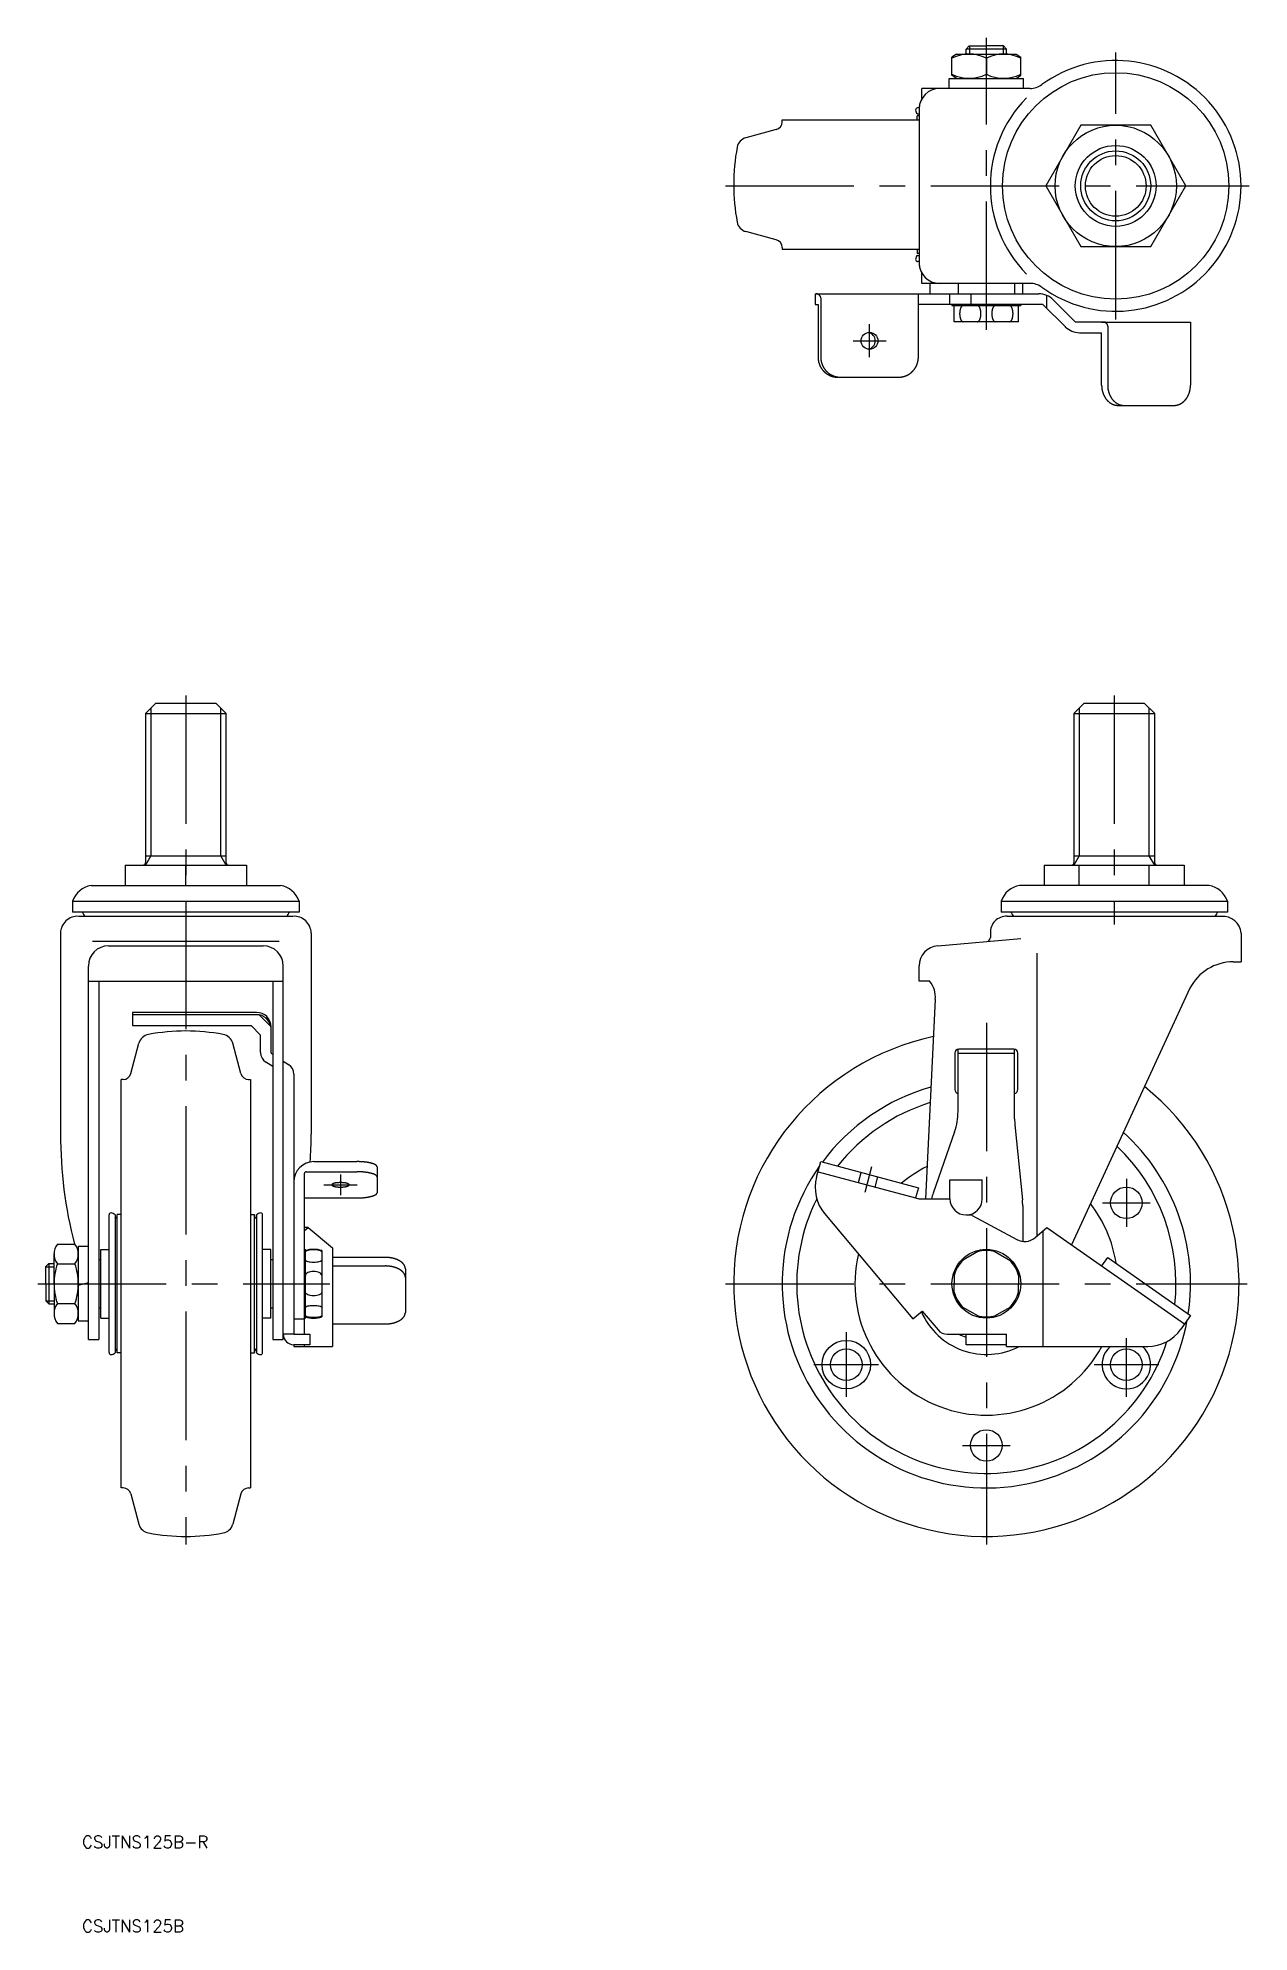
# Model space of a CAD drawing. Extents: x -235 to 65, y -160 to 308.
import ezdxf

# ---------------------------------------------------------------- set-up
doc = ezdxf.new("R2010")
doc.units = 0
doc.linetypes.add('CENTER', pattern=[50.8, 31.75, -6.35, 6.35, -6.35])
doc.linetypes.add('DASHED', pattern=[19.05, 12.7, -6.35])
doc.layers.get('0').update_dxf_attribs({"linetype": 'CONTINUOUS'})
doc.layers.add('CENTER', color=1, linetype='CONTINUOUS')
doc.styles.get("Standard").update_dxf_attribs({"font": 'txt.shx', "height": 3, "bigfont": 'bigfont.shx'})

msp = doc.modelspace()

# ---------------------------------------------------------------- texts
at = {"color": 7, "linetype": 'CONTINUOUS'}
for s, p in [('CSJTNS125B-R', (-223.67, -139.55)), ('CSJTNS125B', (-223.67, -160.34))]:
    msp.add_text(s, height=3, dxfattribs=at).set_placement(p)

# ---------------------------------------------------------------- linework, layer by layer
at = {"color": 7, "linetype": 'CONTINUOUS'}
for p, q in [((-5, 305.33), (-4.25, 306.08)), ((5, 305.33), (-5, 305.33)), ((-5, 304.08), (-5, 305.33)), ((-4.25, 306.08), (0, 306.08)), ((4.25, 306.08), (0, 306.08)), ((5, 305.33), (4.25, 306.08)), ((5, 304.08), (5, 305.33)), ((-7.36, 304.08), (-8.5, 303.32)), ((-8.5, 298.84), (-8.5, 303.32)), ((-7.36, 304.08), (7.36, 304.08)), ((0, 303.08), (0, 299.08)), ((7.36, 304.08), (8.5, 303.32)), ((8.5, 298.84), (8.5, 303.32)), ((10.81, 295.58), (-15.93, 295.58)), ((-15.93, 293.09), (-15.93, 295.58)), ((-9.2, 295.58), (-9.2, 298.08)), ((-9.2, 298.08), (9.2, 298.08)), ((-7.36, 298.08), (-8.5, 298.84)), ((7.36, 298.08), (8.5, 298.84)), ((9.2, 295.58), (9.2, 298.08)), ((-16.6, 290.78), (-17, 290.78)), ((-16.6, 291.28), (-16.6, 251.68)), ((-50.5, 287.78), (-16.6, 287.78)), ((-50.5, 287.32), (-50.5, 287.78)), ((-17.1, 287.78), (-17.1, 288.78)), ((-16.6, 288.78), (-17.1, 288.78)), ((-17.05, 289.28), (-16.6, 289.28)), ((-51.98, 285.39), (-59.46, 283.38)), ((-51.98, 258.18), (-59.46, 260.19)), ((-50.5, 256.25), (-50.5, 255.78)), ((-16.6, 255.78), (-50.5, 255.78)), ((-17.1, 255.78), (-17.1, 254.78)), ((-16.6, 254.78), (-17.1, 254.78)), ((-17.05, 254.28), (-16.6, 254.28)), ((-16.6, 252.78), (-17, 252.78)), ((-15.93, 247.38), (-15.93, 249.88)), ((-42.34, 244.78), (-16.66, 244.78)), ((-42.34, 244.78), (-42.34, 242.18)), ((-41.8, 244.78), (-42.12, 244.78)), ((-40.96, 243.78), (-40.96, 229.18)), ((-16.81, 229.18), (-16.81, 244.78)), ((-16.66, 244.78), (13.01, 244.78)), ((10.81, 247.38), (-15.93, 247.38)), ((-14, 247.38), (-14, 244.78)), ((-9, 242.18), (-9, 244.78)), ((-7, 247.38), (-7, 244.78)), ((-3.75, 242.18), (-3.75, 244.78)), ((7, 247.38), (7, 244.78)), ((9, 244.78), (9, 247.38)), ((14.98, 241.21), (14.98, 244.38)), ((-42.34, 242.18), (-41.64, 242.18)), ((-41.64, 242.18), (-41.64, 229.18)), ((14, 242.18), (-16.81, 242.18)), ((-8.5, 242.18), (-8.5, 241.88)), ((-8.5, 241.88), (8.5, 241.88)), ((-7.94, 237.88), (-7.94, 241.88)), ((7.94, 237.88), (7.94, 241.88)), ((8.5, 242.18), (8.5, 241.88)), ((14, 242.18), (19.54, 236.65)), ((16.54, 243.32), (22.08, 237.78)), ((-6, 237.88), (-7.94, 237.88)), ((6, 237.88), (-6, 237.88)), ((7.94, 237.88), (6, 237.88)), ((29.45, 237.78), (22.08, 237.78)), ((23.07, 235.18), (28.52, 235.18)), ((28.52, 237.78), (50.49, 237.78)), ((28.52, 222.18), (28.52, 235.18)), ((30.01, 236.78), (30.01, 222.18)), ((50.49, 237.78), (50.49, 222.18)), ((-36.81, 224.18), (-21.64, 224.18)), ((32.66, 217.18), (46.4, 217.18)), ((-205.51, 143.5), (-208.01, 141)), ((-208.01, 141), (-208.01, 104.1)), ((-208.01, 141), (-188.01, 141)), ((-190.51, 143.5), (-205.51, 143.5)), ((-190.51, 143.5), (-188.01, 141)), ((-188.01, 104.1), (-188.01, 141)), ((24.15, 143.5), (21.65, 141)), ((21.65, 141), (21.65, 104.1)), ((21.65, 141), (41.65, 141)), ((39.15, 143.5), (24.15, 143.5)), ((39.15, 143.5), (41.65, 141)), ((41.65, 104.1), (41.65, 141)), ((-213.01, 103.5), (-183.01, 103.5)), ((-213.01, 103.5), (-213.01, 98.5)), ((-208.01, 105.84), (-188.01, 105.84)), ((-198.01, 98.5), (-198.01, 103.5)), ((-183.01, 103.5), (-183.01, 98.5)), ((14.33, 103.5), (48.97, 103.5)), ((14.33, 103.5), (14.33, 98.5)), ((21.65, 105.84), (41.65, 105.84)), ((22.99, 98.5), (22.99, 103.5)), ((40.31, 98.5), (40.31, 103.5)), ((48.97, 103.5), (48.97, 98.5)), ((-221.46, 98.5), (-174.56, 98.5)), ((55.1, 98.5), (8.2, 98.5)), ((-226.02, 94.63), (-170, 94.63)), ((-226.02, 94.63), (-226.02, 91.9)), ((-170, 94.63), (-170, 91.9)), ((3.65, 94.63), (59.65, 94.63)), ((3.65, 94.63), (3.65, 91.9)), ((59.65, 94.63), (59.65, 91.9)), ((-170, 91.9), (-226.02, 91.9)), ((-171.51, 90.85), (-224.51, 90.85)), ((59.65, 91.9), (3.65, 91.9)), ((58.15, 90.85), (5.15, 90.85)), ((-229.01, 86.7), (-229.01, 37.02)), ((-221.11, 84.7), (-174.91, 84.7)), ((-167.01, 86.7), (-167.01, 37.02)), ((-12.04, 83.56), (8.52, 85.36)), ((1, 86.7), (1, 85.62)), ((63, 86.7), (63, 79.6)), ((-217.11, 83.56), (-178.91, 83.56)), ((12.5, 81.71), (12.5, 11.8)), ((-222.11, -13.8), (-222.11, 78.56)), ((-173.91, -13.8), (-173.91, 78.56)), ((-16.6, 74.78), (-16.6, 78.58)), ((61.05, 79.6), (63, 79.6)), ((-222.11, 74.78), (-173.91, 74.78)), ((-219.51, 74.78), (-219.51, -13.8)), ((-176.51, 74.78), (-176.51, -13.8)), ((-14, 74.78), (-16.6, 74.78)), ((-12.63, 70.3), (-15.07, 21)), ((50.36, 73.05), (21.04, 9.63)), ((-180.51, 67.1), (-211.21, 67.1)), ((-211.21, 67.1), (-211.21, 63.88)), ((-180.51, 66.52), (-211.21, 66.52)), ((-179.87, 66.46), (-176.91, 63.5)), ((-211.21, 63.88), (-181.89, 63.88)), ((-179.51, 61.5), (-181.89, 63.88)), ((-179.51, 57.15), (-179.51, 61.5)), ((-176.91, 57.11), (-176.91, 63.5)), ((-211.61, 51.98), (-209.61, 59.46)), ((-184.41, 51.98), (-186.41, 59.46)), ((-176.82, 56.94), (-176.51, 56.74)), ((-7.8, 57), (-7.8, 48)), ((-7, 42.55), (-7, 57.98)), ((-7, 57), (7, 57)), ((6.8, 58), (-6.8, 58)), ((7, 40.75), (7, 57.98)), ((7.8, 48), (7.8, 57)), ((-176.51, 53.68), (-178.23, 54.8)), ((-173.91, 55.06), (-172.59, 54.2)), ((-171.31, 51.85), (-171.31, -12.5)), ((-214.01, -50.5), (-214.01, 50.5)), ((-213.54, 50.5), (-214.01, 50.5)), ((-182.47, 50.5), (-182.01, 50.5)), ((-182.01, 50.5), (-182.01, -50.5)), ((-7.84, 37.59), (-13.16, 22.41)), ((7.07, 39.26), (8.93, 20.74)), ((-166.31, 30.2), (-155.71, 30.2)), ((-150.71, 28.9), (-150.71, 22.51)), ((-41.99, 26.34), (-40.96, 30.2)), ((-40.96, 30.2), (-16.81, 23.73)), ((-168.71, 27.19), (-168.71, -12.5)), ((-168.21, 27.69), (-155.71, 27.69)), ((-41.64, 27.69), (-17.49, 21.21)), ((-16.81, 23.73), (-17.49, 21.21)), ((-9, 25.68), (-1, 25.68)), ((-9, 21), (-9, 25.68)), ((-1, 21), (-1, 25.68)), ((-168.71, 21.21), (-155.71, 21.21)), ((-17.49, 21.21), (-16.69, 21)), ((-16.69, 21), (-12.5, 21)), ((-12.5, 21), (-9, 21)), ((-12.5, 21), (-9, 21)), ((9, 19.25), (9, 10.46)), ((-217.01, -17), (-217.01, 17)), ((-215.51, 17.05), (-215.51, -17.05)), ((-215.01, -17.1), (-215.01, 17.1)), ((-214.01, 17.1), (-215.01, 17.1)), ((-182.01, 17.1), (-181.01, 17.1)), ((-181.01, -17.1), (-181.01, 17.1)), ((-180.51, 17.05), (-180.51, -17.05)), ((-179.01, -17), (-179.01, 17)), ((-40, 17.33), (-18.15, -8.7)), ((-5, 17), (-4, 17)), ((-3.53, 16.88), (7.53, 10.92)), ((-229.78, 9.81), (-225.43, 9.81)), ((-168.71, 13.05), (-167.76, 13.87)), ((-167.76, 13.87), (-168.71, 13.87)), ((-167.76, 13.87), (-161.71, 8.9)), ((12, 11.37), (14.98, 13.87)), ((14, 13.05), (14, -15.5)), ((14.98, 13.87), (49, -9.95)), ((-232.61, 4.25), (-231.86, 5)), ((-231.86, 5), (-231.86, -5)), ((-231.86, 5), (-230.61, 5)), ((-230.61, 4.91), (-230.61, 7.36)), ((-230.61, 0), (-230.61, 4.91)), ((-229.78, 4.91), (-225.43, 4.91)), ((-224.61, 9.2), (-224.61, 7.36)), ((-222.11, 9.2), (-224.61, 9.2)), ((-224.61, 7.36), (-224.61, -9.2)), ((-219.51, 6), (-219.01, 6)), ((-219.01, -8.5), (-219.01, 8.5)), ((-219.01, 8.5), (-217.01, 8.5)), ((-177.01, 8.5), (-179.01, 8.5)), ((-177.01, -8.5), (-177.01, 8.5)), ((-177.01, 6), (-176.51, 6)), ((-168.71, 8.5), (-168.41, 8.5)), ((-168.41, -8.5), (-168.41, 8.5)), ((-164.41, 8.2), (-164.41, 6)), ((-164.41, 6), (-164.41, -6)), ((-161.71, 8.9), (-161.71, -15.5)), ((-148.71, 6.52), (-161.71, 6.52)), ((-1.34, 8.39), (-6.6, 5.36)), ((1.34, 8.39), (6.6, 5.36)), ((28.56, 4.45), (30.01, 6.52)), ((30.01, 6.52), (50.49, -7.82)), ((-232.61, 0), (-232.61, 4.25)), ((-232.61, 0), (-232.61, -4.25)), ((-230.61, 0), (-230.61, -4.91)), ((-224.61, -0.33), (-222.11, 0.33)), ((-161.71, 4.39), (-148.71, 4.39)), ((-143.71, 3.65), (-143.71, -7.08)), ((-7.94, 3.03), (-7.94, 0)), ((-7.94, -3.03), (-7.94, 0)), ((7.94, 3.03), (7.94, 0)), ((7.94, -3.03), (7.94, 0)), ((28.56, 4.45), (28.52, 4.39)), ((-232.61, -4.25), (-231.86, -5)), ((-231.86, -5), (-230.61, -5)), ((-230.61, -4.91), (-230.61, -7.36)), ((-229.78, -4.91), (-225.43, -4.91)), ((-224.61, -9.2), (-222.11, -9.2)), ((-219.51, -6), (-219.01, -6)), ((-219.01, -8.5), (-217.01, -8.5)), ((-177.01, -8.5), (-179.01, -8.5)), ((-177.01, -6), (-176.51, -6)), ((-171.31, -8.7), (-168.71, -8.7)), ((-168.71, -8.5), (-168.41, -8.5)), ((-164.41, -6), (-164.41, -8.2)), ((-18.15, -8.7), (-15.85, -6.78)), ((-16.11, -6.99), (-15.82, -6.82)), ((-15.85, -6.78), (-11.95, -11.43)), ((-1.34, -8.39), (-6.6, -5.36)), ((1.34, -8.39), (6.6, -5.36)), ((50.49, -7.82), (48.1, -11.24)), ((-229.78, -9.81), (-225.43, -9.81)), ((-222.11, -13.8), (-219.51, -13.8)), ((-176.51, -13.8), (-173.91, -13.8)), ((-171.31, -12.5), (-173.91, -12.5)), ((-171.31, -12.5), (-167.31, -12.5)), ((-167.31, -12.5), (-167.31, -15.1)), ((-161.71, -9.95), (-148.71, -9.95)), ((-9.65, -12.5), (5, -12.5)), ((-5, -12.5), (5, -12.5)), ((-5, -15.1), (-5, -12.5)), ((5, -15.1), (5, -12.5)), ((5, -15.5), (5, -12.5)), ((-214.01, -17.1), (-215.01, -17.1)), ((-182.01, -17.1), (-181.01, -17.1)), ((-171.31, -15.1), (-171.31, -15.5)), ((-167.31, -15.1), (-171.31, -15.1)), ((-171.31, -15.5), (-161.71, -15.5)), ((-168.71, -15.1), (-168.71, -15.5)), ((5, -15.1), (-5, -15.1)), ((5, -15.5), (39.91, -15.5)), ((-213.54, -50.5), (-214.01, -50.5)), ((-182.47, -50.5), (-182.01, -50.5)), ((-211.61, -51.98), (-209.61, -59.46)), ((-184.41, -51.98), (-186.41, -59.46))]:
    msp.add_line(p, q, dxfattribs=at)
at = {"color": 3, "linetype": 'CONTINUOUS'}
for p, q in [((-4.19, 306.08), (-4.19, 304.08)), ((4.19, 306.08), (4.19, 304.08)), ((-206.66, 142.35), (-206.66, 105.84)), ((-189.36, 105.84), (-189.36, 142.35)), ((23, 142.35), (23, 105.84)), ((40.3, 105.84), (40.3, 142.35)), ((-206.66, 105.84), (-208.01, 103.5)), ((-188.01, 103.5), (-189.36, 105.84)), ((23, 105.84), (21.65, 103.5)), ((41.65, 103.5), (40.3, 105.84)), ((-232.61, 4.19), (-230.61, 4.19)), ((-232.61, -4.19), (-230.61, -4.19))]:
    msp.add_line(p, q, dxfattribs=at)
at = {"color": 3, "linetype": 'DASHED'}
for p, q in [((-31.64, 25.01), (-30.97, 27.52)), ((-27.48, 23.89), (-26.81, 26.4))]:
    msp.add_line(p, q, dxfattribs=at)
at = {"color": 7, "linetype": 'CONTINUOUS'}
msp.add_lwpolyline([(49.32, 271.48), (40.66, 286.48), (23.34, 286.48), (14.68, 271.48), (23.34, 256.48), (40.66, 256.48)], close=True, dxfattribs=at)
for points in [[(-164.41, 7.9, 0.264449), (-164.49, 8.04, 0.0739), (-164.99, 8.25, 0.034987), (-165.59, 8.35, 0.025435), (-166.41, 8.39, 0.025435), (-167.23, 8.35, 0.034987), (-167.82, 8.25, 0.0739), (-168.33, 8.04, 0.264449), (-168.41, 7.9, 0.264449)], [(-168.41, 5.85, 0.264449), (-168.33, 5.71, 0.0739), (-167.82, 5.5, 0.034987), (-167.23, 5.4, 0.025435), (-166.41, 5.36, 0.025435), (-165.59, 5.4, 0.034987), (-164.99, 5.5, 0.0739), (-164.49, 5.71, 0.264449), (-164.41, 5.85, 0.264449)], [(-164.41, 2.05, 0.176531), (-164.53, 2.38, 0.103862), (-164.99, 2.75, 0.064221), (-165.6, 2.95, 0.050387), (-166.41, 3.03, 0.050387), (-167.22, 2.95, 0.064221), (-167.82, 2.75, 0.103862), (-168.29, 2.38, 0.176531), (-168.41, 2.05, 0.176531)], [(-164.41, -2.05, -0.176531), (-164.53, -2.38, -0.103862), (-164.99, -2.75, -0.064221), (-165.6, -2.95, -0.050387), (-166.41, -3.03, -0.050387), (-167.22, -2.95, -0.064221), (-167.82, -2.75, -0.103862), (-168.29, -2.38, -0.176531), (-168.41, -2.05, -0.176531)], [(-168.41, -5.85, -0.264449), (-168.33, -5.71, -0.0739), (-167.82, -5.5, -0.034987), (-167.23, -5.4, -0.025435), (-166.41, -5.36, -0.025435), (-165.59, -5.4, -0.034987), (-164.99, -5.5, -0.0739), (-164.49, -5.71, -0.264449), (-164.41, -5.85, -0.264449)], [(-164.41, -7.9, -0.264449), (-164.49, -8.04, -0.0739), (-164.99, -8.25, -0.034987), (-165.59, -8.35, -0.025435), (-166.41, -8.39, -0.025435), (-167.23, -8.35, -0.034987), (-167.82, -8.25, -0.0739), (-168.33, -8.04, -0.264449), (-168.41, -7.9, -0.264449)]]:
    msp.add_lwpolyline(points, format="xyb", dxfattribs=at)
for points in [[(-5.74, 241.88, 0), (-5.76, 241.88, 0), (-5.79, 241.88, 0), (-5.81, 241.88, 0), (-5.83, 241.87, 0), (-5.85, 241.87, 0), (-5.87, 241.86, 0), (-5.89, 241.86, 0), (-5.91, 241.85, 0), (-5.93, 241.84, 0), (-5.95, 241.82, 0), (-5.97, 241.81, 0), (-5.99, 241.8, 0), (-6.01, 241.78, 0), (-6.03, 241.77, 0), (-6.05, 241.75, 0), (-6.07, 241.73, 0), (-6.09, 241.71, 0), (-6.11, 241.69, 0), (-6.13, 241.67, 0), (-6.15, 241.65, 0), (-6.16, 241.62, 0), (-6.18, 241.6, 0), (-6.2, 241.57, 0), (-6.22, 241.55, 0), (-6.24, 241.52, 0), (-6.25, 241.49, 0), (-6.27, 241.46, 0), (-6.29, 241.43, 0), (-6.3, 241.4, 0), (-6.32, 241.37, 0), (-6.33, 241.33, 0), (-6.35, 241.3, 0), (-6.36, 241.26, 0), (-6.38, 241.23, 0), (-6.39, 241.19, 0), (-6.4, 241.15, 0), (-6.42, 241.12, 0), (-6.43, 241.08, 0), (-6.44, 241.04, 0), (-6.45, 241, 0), (-6.46, 240.95, 0), (-6.48, 240.91, 0), (-6.49, 240.87, 0), (-6.5, 240.83, 0), (-6.51, 240.78, 0), (-6.52, 240.74, 0), (-6.52, 240.7, 0), (-6.53, 240.65, 0), (-6.54, 240.6, 0), (-6.55, 240.56, 0), (-6.55, 240.51, 0), (-6.56, 240.47, 0), (-6.57, 240.42, 0), (-6.57, 240.37, 0), (-6.58, 240.32, 0), (-6.58, 240.27, 0), (-6.58, 240.23, 0), (-6.59, 240.18, 0), (-6.59, 240.13, 0), (-6.59, 240.08, 0), (-6.6, 240.03, 0), (-6.6, 239.98, 0), (-6.6, 239.93, 0), (-6.6, 239.88, 0), (-6.6, 239.84, 0), (-6.6, 239.79, 0), (-6.6, 239.74, 0), (-6.59, 239.69, 0), (-6.59, 239.64, 0), (-6.59, 239.59, 0), (-6.58, 239.54, 0), (-6.58, 239.49, 0), (-6.58, 239.45, 0), (-6.57, 239.4, 0), (-6.57, 239.35, 0), (-6.56, 239.3, 0), (-6.55, 239.26, 0), (-6.55, 239.21, 0), (-6.54, 239.16, 0), (-6.53, 239.12, 0), (-6.52, 239.07, 0), (-6.52, 239.03, 0), (-6.51, 238.99, 0), (-6.5, 238.94, 0), (-6.49, 238.9, 0), (-6.48, 238.86, 0), (-6.46, 238.81, 0), (-6.45, 238.77, 0), (-6.44, 238.73, 0), (-6.43, 238.69, 0), (-6.42, 238.65, 0), (-6.4, 238.62, 0), (-6.39, 238.58, 0), (-6.38, 238.54, 0), (-6.36, 238.51, 0), (-6.35, 238.47, 0), (-6.33, 238.44, 0), (-6.32, 238.4, 0), (-6.3, 238.37, 0), (-6.29, 238.34, 0), (-6.27, 238.31, 0), (-6.25, 238.28, 0), (-6.24, 238.25, 0), (-6.22, 238.22, 0), (-6.2, 238.19, 0), (-6.18, 238.17, 0), (-6.16, 238.14, 0), (-6.15, 238.12, 0), (-6.13, 238.1, 0), (-6.11, 238.08, 0), (-6.09, 238.06, 0), (-6.07, 238.04, 0), (-6.05, 238.02, 0), (-6.03, 238, 0), (-6.01, 237.99, 0), (-5.99, 237.97, 0), (-5.97, 237.96, 0), (-5.95, 237.94, 0), (-5.93, 237.93, 0), (-5.91, 237.92, 0), (-5.89, 237.91, 0), (-5.87, 237.91, 0), (-5.85, 237.9, 0), (-5.83, 237.89, 0), (-5.81, 237.89, 0), (-5.79, 237.89, 0), (-5.76, 237.89, 0), (-5.74, 237.88, 0)], [(-2.2, 237.88, 0), (-2.17, 237.89, 0), (-2.15, 237.89, 0), (-2.13, 237.89, 0), (-2.11, 237.89, 0), (-2.09, 237.9, 0), (-2.07, 237.91, 0), (-2.05, 237.91, 0), (-2.03, 237.92, 0), (-2.01, 237.93, 0), (-1.99, 237.94, 0), (-1.97, 237.96, 0), (-1.95, 237.97, 0), (-1.93, 237.99, 0), (-1.91, 238, 0), (-1.89, 238.02, 0), (-1.87, 238.04, 0), (-1.85, 238.06, 0), (-1.83, 238.08, 0), (-1.81, 238.1, 0), (-1.79, 238.12, 0), (-1.77, 238.14, 0), (-1.76, 238.17, 0), (-1.74, 238.19, 0), (-1.72, 238.22, 0), (-1.7, 238.25, 0), (-1.69, 238.28, 0), (-1.67, 238.31, 0), (-1.65, 238.34, 0), (-1.64, 238.37, 0), (-1.62, 238.4, 0), (-1.61, 238.44, 0), (-1.59, 238.47, 0), (-1.58, 238.51, 0), (-1.56, 238.54, 0), (-1.55, 238.58, 0), (-1.54, 238.62, 0), (-1.52, 238.65, 0), (-1.51, 238.69, 0), (-1.5, 238.73, 0), (-1.49, 238.77, 0), (-1.47, 238.81, 0), (-1.46, 238.86, 0), (-1.45, 238.9, 0), (-1.44, 238.94, 0), (-1.43, 238.99, 0), (-1.42, 239.03, 0), (-1.42, 239.07, 0), (-1.41, 239.12, 0), (-1.4, 239.16, 0), (-1.39, 239.21, 0), (-1.39, 239.26, 0), (-1.38, 239.3, 0), (-1.37, 239.35, 0), (-1.37, 239.4, 0), (-1.36, 239.45, 0), (-1.36, 239.49, 0), (-1.35, 239.54, 0), (-1.35, 239.59, 0), (-1.35, 239.64, 0), (-1.35, 239.69, 0), (-1.34, 239.74, 0), (-1.34, 239.79, 0), (-1.34, 239.84, 0), (-1.34, 239.88, 0), (-1.34, 239.93, 0), (-1.34, 239.98, 0), (-1.34, 240.03, 0), (-1.35, 240.08, 0), (-1.35, 240.13, 0), (-1.35, 240.18, 0), (-1.35, 240.23, 0), (-1.36, 240.27, 0), (-1.36, 240.32, 0), (-1.37, 240.37, 0), (-1.37, 240.42, 0), (-1.38, 240.47, 0), (-1.39, 240.51, 0), (-1.39, 240.56, 0), (-1.4, 240.6, 0), (-1.41, 240.65, 0), (-1.42, 240.7, 0), (-1.42, 240.74, 0), (-1.43, 240.78, 0), (-1.44, 240.83, 0), (-1.45, 240.87, 0), (-1.46, 240.91, 0), (-1.47, 240.95, 0), (-1.49, 241, 0), (-1.5, 241.04, 0), (-1.51, 241.08, 0), (-1.52, 241.12, 0), (-1.54, 241.15, 0), (-1.55, 241.19, 0), (-1.56, 241.23, 0), (-1.58, 241.26, 0), (-1.59, 241.3, 0), (-1.61, 241.33, 0), (-1.62, 241.37, 0), (-1.64, 241.4, 0), (-1.65, 241.43, 0), (-1.67, 241.46, 0), (-1.69, 241.49, 0), (-1.7, 241.52, 0), (-1.72, 241.55, 0), (-1.74, 241.57, 0), (-1.76, 241.6, 0), (-1.77, 241.62, 0), (-1.79, 241.65, 0), (-1.81, 241.67, 0), (-1.83, 241.69, 0), (-1.85, 241.71, 0), (-1.87, 241.73, 0), (-1.89, 241.75, 0), (-1.91, 241.77, 0), (-1.93, 241.78, 0), (-1.95, 241.8, 0), (-1.97, 241.81, 0), (-1.99, 241.82, 0), (-2.01, 241.84, 0), (-2.03, 241.85, 0), (-2.05, 241.86, 0), (-2.07, 241.86, 0), (-2.09, 241.87, 0), (-2.11, 241.87, 0), (-2.13, 241.88, 0), (-2.15, 241.88, 0), (-2.17, 241.88, 0), (-2.2, 241.88, 0)], [(2.2, 241.88, 0), (2.18, 241.88, 0), (2.15, 241.88, 0), (2.13, 241.88, 0), (2.11, 241.87, 0), (2.09, 241.87, 0), (2.07, 241.86, 0), (2.05, 241.86, 0), (2.03, 241.85, 0), (2.01, 241.84, 0), (1.99, 241.82, 0), (1.97, 241.81, 0), (1.95, 241.8, 0), (1.93, 241.78, 0), (1.91, 241.77, 0), (1.89, 241.75, 0), (1.87, 241.73, 0), (1.85, 241.71, 0), (1.83, 241.69, 0), (1.81, 241.67, 0), (1.79, 241.65, 0), (1.78, 241.62, 0), (1.76, 241.6, 0), (1.74, 241.57, 0), (1.72, 241.55, 0), (1.7, 241.52, 0), (1.69, 241.49, 0), (1.67, 241.46, 0), (1.65, 241.43, 0), (1.64, 241.4, 0), (1.62, 241.37, 0), (1.61, 241.33, 0), (1.59, 241.3, 0), (1.58, 241.26, 0), (1.56, 241.23, 0), (1.55, 241.19, 0), (1.54, 241.15, 0), (1.52, 241.12, 0), (1.51, 241.08, 0), (1.5, 241.04, 0), (1.49, 241, 0), (1.48, 240.95, 0), (1.46, 240.91, 0), (1.45, 240.87, 0), (1.44, 240.83, 0), (1.43, 240.78, 0), (1.42, 240.74, 0), (1.42, 240.7, 0), (1.41, 240.65, 0), (1.4, 240.6, 0), (1.39, 240.56, 0), (1.39, 240.51, 0), (1.38, 240.47, 0), (1.37, 240.42, 0), (1.37, 240.37, 0), (1.36, 240.32, 0), (1.36, 240.27, 0), (1.36, 240.23, 0), (1.35, 240.18, 0), (1.35, 240.13, 0), (1.35, 240.08, 0), (1.34, 240.03, 0), (1.34, 239.98, 0), (1.34, 239.93, 0), (1.34, 239.88, 0), (1.34, 239.84, 0), (1.34, 239.79, 0), (1.34, 239.74, 0), (1.35, 239.69, 0), (1.35, 239.64, 0), (1.35, 239.59, 0), (1.36, 239.54, 0), (1.36, 239.49, 0), (1.36, 239.45, 0), (1.37, 239.4, 0), (1.37, 239.35, 0), (1.38, 239.3, 0), (1.39, 239.26, 0), (1.39, 239.21, 0), (1.4, 239.16, 0), (1.41, 239.12, 0), (1.42, 239.07, 0), (1.42, 239.03, 0), (1.43, 238.99, 0), (1.44, 238.94, 0), (1.45, 238.9, 0), (1.46, 238.86, 0), (1.48, 238.81, 0), (1.49, 238.77, 0), (1.5, 238.73, 0), (1.51, 238.69, 0), (1.52, 238.65, 0), (1.54, 238.62, 0), (1.55, 238.58, 0), (1.56, 238.54, 0), (1.58, 238.51, 0), (1.59, 238.47, 0), (1.61, 238.44, 0), (1.62, 238.4, 0), (1.64, 238.37, 0), (1.65, 238.34, 0), (1.67, 238.31, 0), (1.69, 238.28, 0), (1.7, 238.25, 0), (1.72, 238.22, 0), (1.74, 238.19, 0), (1.76, 238.17, 0), (1.78, 238.14, 0), (1.79, 238.12, 0), (1.81, 238.1, 0), (1.83, 238.08, 0), (1.85, 238.06, 0), (1.87, 238.04, 0), (1.89, 238.02, 0), (1.91, 238, 0), (1.93, 237.99, 0), (1.95, 237.97, 0), (1.97, 237.96, 0), (1.99, 237.94, 0), (2.01, 237.93, 0), (2.03, 237.92, 0), (2.05, 237.91, 0), (2.07, 237.91, 0), (2.09, 237.9, 0), (2.11, 237.89, 0), (2.13, 237.89, 0), (2.15, 237.89, 0), (2.18, 237.89, 0), (2.2, 237.88, 0)], [(5.74, 237.88, 0), (5.77, 237.89, 0), (5.79, 237.89, 0), (5.81, 237.89, 0), (5.83, 237.89, 0), (5.85, 237.9, 0), (5.87, 237.91, 0), (5.89, 237.91, 0), (5.91, 237.92, 0), (5.93, 237.93, 0), (5.95, 237.94, 0), (5.97, 237.96, 0), (5.99, 237.97, 0), (6.01, 237.99, 0), (6.03, 238, 0), (6.05, 238.02, 0), (6.07, 238.04, 0), (6.09, 238.06, 0), (6.11, 238.08, 0), (6.13, 238.1, 0), (6.15, 238.12, 0), (6.17, 238.14, 0), (6.18, 238.17, 0), (6.2, 238.19, 0), (6.22, 238.22, 0), (6.24, 238.25, 0), (6.25, 238.28, 0), (6.27, 238.31, 0), (6.29, 238.34, 0), (6.3, 238.37, 0), (6.32, 238.4, 0), (6.33, 238.44, 0), (6.35, 238.47, 0), (6.36, 238.51, 0), (6.38, 238.54, 0), (6.39, 238.58, 0), (6.4, 238.62, 0), (6.42, 238.65, 0), (6.43, 238.69, 0), (6.44, 238.73, 0), (6.45, 238.77, 0), (6.47, 238.81, 0), (6.48, 238.86, 0), (6.49, 238.9, 0), (6.5, 238.94, 0), (6.51, 238.99, 0), (6.52, 239.03, 0), (6.52, 239.07, 0), (6.53, 239.12, 0), (6.54, 239.16, 0), (6.55, 239.21, 0), (6.55, 239.26, 0), (6.56, 239.3, 0), (6.57, 239.35, 0), (6.57, 239.4, 0), (6.58, 239.45, 0), (6.58, 239.49, 0), (6.59, 239.54, 0), (6.59, 239.59, 0), (6.59, 239.64, 0), (6.59, 239.69, 0), (6.6, 239.74, 0), (6.6, 239.79, 0), (6.6, 239.84, 0), (6.6, 239.88, 0), (6.6, 239.93, 0), (6.6, 239.98, 0), (6.6, 240.03, 0), (6.59, 240.08, 0), (6.59, 240.13, 0), (6.59, 240.18, 0), (6.59, 240.23, 0), (6.58, 240.27, 0), (6.58, 240.32, 0), (6.57, 240.37, 0), (6.57, 240.42, 0), (6.56, 240.47, 0), (6.55, 240.51, 0), (6.55, 240.56, 0), (6.54, 240.6, 0), (6.53, 240.65, 0), (6.52, 240.7, 0), (6.52, 240.74, 0), (6.51, 240.78, 0), (6.5, 240.83, 0), (6.49, 240.87, 0), (6.48, 240.91, 0), (6.47, 240.95, 0), (6.45, 241, 0), (6.44, 241.04, 0), (6.43, 241.08, 0), (6.42, 241.12, 0), (6.4, 241.15, 0), (6.39, 241.19, 0), (6.38, 241.23, 0), (6.36, 241.26, 0), (6.35, 241.3, 0), (6.33, 241.33, 0), (6.32, 241.37, 0), (6.3, 241.4, 0), (6.29, 241.43, 0), (6.27, 241.46, 0), (6.25, 241.49, 0), (6.24, 241.52, 0), (6.22, 241.55, 0), (6.2, 241.57, 0), (6.18, 241.6, 0), (6.17, 241.62, 0), (6.15, 241.65, 0), (6.13, 241.67, 0), (6.11, 241.69, 0), (6.09, 241.71, 0), (6.07, 241.73, 0), (6.05, 241.75, 0), (6.03, 241.77, 0), (6.01, 241.78, 0), (5.99, 241.8, 0), (5.97, 241.81, 0), (5.95, 241.82, 0), (5.93, 241.84, 0), (5.91, 241.85, 0), (5.89, 241.86, 0), (5.87, 241.86, 0), (5.85, 241.87, 0), (5.83, 241.87, 0), (5.81, 241.88, 0), (5.79, 241.88, 0), (5.77, 241.88, 0), (5.74, 241.88, 0)], [(-41.64, 229.18, 0), (-41.63, 229.12, 0), (-41.63, 229.06, 0), (-41.63, 229, 0), (-41.63, 228.94, 0), (-41.63, 228.88, 0), (-41.62, 228.82, 0), (-41.62, 228.76, 0), (-41.61, 228.69, 0), (-41.61, 228.63, 0), (-41.6, 228.57, 0), (-41.59, 228.51, 0), (-41.58, 228.45, 0), (-41.57, 228.39, 0), (-41.56, 228.33, 0), (-41.55, 228.27, 0), (-41.54, 228.21, 0), (-41.53, 228.15, 0), (-41.52, 228.09, 0), (-41.5, 228.03, 0), (-41.49, 227.97, 0), (-41.48, 227.91, 0), (-41.46, 227.85, 0), (-41.44, 227.79, 0), (-41.43, 227.73, 0), (-41.41, 227.67, 0), (-41.39, 227.62, 0), (-41.37, 227.56, 0), (-41.35, 227.5, 0), (-41.33, 227.44, 0), (-41.31, 227.39, 0), (-41.29, 227.33, 0), (-41.27, 227.27, 0), (-41.24, 227.21, 0), (-41.22, 227.16, 0), (-41.2, 227.1, 0), (-41.17, 227.05, 0), (-41.15, 226.99, 0), (-41.12, 226.94, 0), (-41.09, 226.88, 0), (-41.07, 226.83, 0), (-41.04, 226.77, 0), (-41.01, 226.72, 0), (-40.98, 226.67, 0), (-40.95, 226.61, 0), (-40.92, 226.56, 0), (-40.89, 226.51, 0), (-40.85, 226.46, 0), (-40.82, 226.41, 0), (-40.79, 226.36, 0), (-40.75, 226.31, 0), (-40.72, 226.26, 0), (-40.68, 226.21, 0), (-40.65, 226.16, 0), (-40.61, 226.11, 0), (-40.58, 226.06, 0), (-40.54, 226.01, 0), (-40.5, 225.97, 0), (-40.46, 225.92, 0), (-40.42, 225.87, 0), (-40.38, 225.83, 0), (-40.34, 225.78, 0), (-40.3, 225.74, 0), (-40.26, 225.69, 0), (-40.22, 225.65, 0), (-40.18, 225.61, 0), (-40.14, 225.56, 0), (-40.09, 225.52, 0), (-40.05, 225.48, 0), (-40, 225.44, 0), (-39.96, 225.4, 0), (-39.92, 225.36, 0), (-39.87, 225.32, 0), (-39.82, 225.28, 0), (-39.78, 225.24, 0), (-39.73, 225.21, 0), (-39.68, 225.17, 0), (-39.63, 225.13, 0), (-39.59, 225.1, 0), (-39.54, 225.06, 0), (-39.49, 225.03, 0), (-39.44, 224.99, 0), (-39.39, 224.96, 0), (-39.34, 224.93, 0), (-39.29, 224.9, 0), (-39.24, 224.86, 0), (-39.19, 224.83, 0), (-39.13, 224.8, 0), (-39.08, 224.77, 0), (-39.03, 224.75, 0), (-38.98, 224.72, 0), (-38.92, 224.69, 0), (-38.87, 224.66, 0), (-38.82, 224.64, 0), (-38.76, 224.61, 0), (-38.71, 224.59, 0), (-38.65, 224.57, 0), (-38.6, 224.54, 0), (-38.54, 224.52, 0), (-38.49, 224.5, 0), (-38.43, 224.48, 0), (-38.38, 224.46, 0), (-38.32, 224.44, 0), (-38.26, 224.42, 0), (-38.21, 224.4, 0), (-38.15, 224.38, 0), (-38.09, 224.37, 0), (-38.04, 224.35, 0), (-37.98, 224.33, 0), (-37.92, 224.32, 0), (-37.86, 224.31, 0), (-37.81, 224.29, 0), (-37.75, 224.28, 0), (-37.69, 224.27, 0), (-37.63, 224.26, 0), (-37.57, 224.25, 0), (-37.51, 224.24, 0), (-37.46, 224.23, 0), (-37.4, 224.22, 0), (-37.34, 224.22, 0), (-37.28, 224.21, 0), (-37.22, 224.2, 0), (-37.16, 224.2, 0), (-37.1, 224.19, 0), (-37.04, 224.19, 0), (-36.98, 224.19, 0), (-36.92, 224.19, 0), (-36.86, 224.18, 0), (-36.81, 224.18, 0)], [(-40.96, 229.18, 0), (-40.96, 229.12, 0), (-40.96, 229.06, 0), (-40.96, 229, 0), (-40.96, 228.94, 0), (-40.95, 228.88, 0), (-40.95, 228.82, 0), (-40.94, 228.76, 0), (-40.94, 228.69, 0), (-40.93, 228.63, 0), (-40.93, 228.57, 0), (-40.92, 228.51, 0), (-40.91, 228.45, 0), (-40.9, 228.39, 0), (-40.89, 228.33, 0), (-40.88, 228.27, 0), (-40.87, 228.21, 0), (-40.86, 228.15, 0), (-40.85, 228.09, 0), (-40.83, 228.03, 0), (-40.82, 227.97, 0), (-40.8, 227.91, 0), (-40.79, 227.85, 0), (-40.77, 227.79, 0), (-40.75, 227.73, 0), (-40.74, 227.67, 0), (-40.72, 227.62, 0), (-40.7, 227.56, 0), (-40.68, 227.5, 0), (-40.66, 227.44, 0), (-40.64, 227.39, 0), (-40.62, 227.33, 0), (-40.59, 227.27, 0), (-40.57, 227.21, 0), (-40.55, 227.16, 0), (-40.52, 227.1, 0), (-40.5, 227.05, 0), (-40.47, 226.99, 0), (-40.45, 226.94, 0), (-40.42, 226.88, 0), (-40.39, 226.83, 0), (-40.36, 226.77, 0), (-40.33, 226.72, 0), (-40.31, 226.67, 0), (-40.28, 226.61, 0), (-40.24, 226.56, 0), (-40.21, 226.51, 0), (-40.18, 226.46, 0), (-40.15, 226.41, 0), (-40.12, 226.36, 0), (-40.08, 226.31, 0), (-40.05, 226.26, 0), (-40.01, 226.21, 0), (-39.98, 226.16, 0), (-39.94, 226.11, 0), (-39.9, 226.06, 0), (-39.87, 226.01, 0), (-39.83, 225.97, 0), (-39.79, 225.92, 0), (-39.75, 225.87, 0), (-39.71, 225.83, 0), (-39.67, 225.78, 0), (-39.63, 225.74, 0), (-39.59, 225.69, 0), (-39.55, 225.65, 0), (-39.51, 225.61, 0), (-39.46, 225.56, 0), (-39.42, 225.52, 0), (-39.38, 225.48, 0), (-39.33, 225.44, 0), (-39.29, 225.4, 0), (-39.24, 225.36, 0), (-39.2, 225.32, 0), (-39.15, 225.28, 0), (-39.1, 225.24, 0), (-39.06, 225.21, 0), (-39.01, 225.17, 0), (-38.96, 225.13, 0), (-38.91, 225.1, 0), (-38.87, 225.06, 0), (-38.82, 225.03, 0), (-38.77, 224.99, 0), (-38.72, 224.96, 0), (-38.67, 224.93, 0), (-38.62, 224.9, 0), (-38.56, 224.86, 0), (-38.51, 224.83, 0), (-38.46, 224.8, 0), (-38.41, 224.77, 0), (-38.36, 224.75, 0), (-38.3, 224.72, 0), (-38.25, 224.69, 0), (-38.2, 224.66, 0), (-38.14, 224.64, 0), (-38.09, 224.61, 0), (-38.04, 224.59, 0), (-37.98, 224.57, 0), (-37.93, 224.54, 0), (-37.87, 224.52, 0), (-37.82, 224.5, 0), (-37.76, 224.48, 0), (-37.7, 224.46, 0), (-37.65, 224.44, 0), (-37.59, 224.42, 0), (-37.53, 224.4, 0), (-37.48, 224.38, 0), (-37.42, 224.37, 0), (-37.36, 224.35, 0), (-37.31, 224.33, 0), (-37.25, 224.32, 0), (-37.19, 224.31, 0), (-37.13, 224.29, 0), (-37.07, 224.28, 0), (-37.02, 224.27, 0), (-36.96, 224.26, 0), (-36.9, 224.25, 0), (-36.84, 224.24, 0), (-36.78, 224.23, 0), (-36.72, 224.22, 0), (-36.67, 224.22, 0), (-36.61, 224.21, 0), (-36.55, 224.2, 0), (-36.49, 224.2, 0), (-36.43, 224.19, 0), (-36.37, 224.19, 0), (-36.31, 224.19, 0), (-36.25, 224.19, 0), (-36.19, 224.18, 0), (-36.13, 224.18, 0)], [(-21.64, 224.18, 0), (-21.58, 224.18, 0), (-21.53, 224.19, 0), (-21.47, 224.19, 0), (-21.41, 224.19, 0), (-21.35, 224.19, 0), (-21.29, 224.2, 0), (-21.23, 224.2, 0), (-21.17, 224.21, 0), (-21.11, 224.22, 0), (-21.05, 224.22, 0), (-20.99, 224.23, 0), (-20.94, 224.24, 0), (-20.88, 224.25, 0), (-20.82, 224.26, 0), (-20.76, 224.27, 0), (-20.7, 224.28, 0), (-20.64, 224.29, 0), (-20.59, 224.31, 0), (-20.53, 224.32, 0), (-20.47, 224.33, 0), (-20.41, 224.35, 0), (-20.36, 224.37, 0), (-20.3, 224.38, 0), (-20.24, 224.4, 0), (-20.19, 224.42, 0), (-20.13, 224.44, 0), (-20.07, 224.46, 0), (-20.02, 224.48, 0), (-19.96, 224.5, 0), (-19.91, 224.52, 0), (-19.85, 224.54, 0), (-19.8, 224.57, 0), (-19.74, 224.59, 0), (-19.69, 224.61, 0), (-19.63, 224.64, 0), (-19.58, 224.66, 0), (-19.53, 224.69, 0), (-19.47, 224.72, 0), (-19.42, 224.75, 0), (-19.37, 224.77, 0), (-19.32, 224.8, 0), (-19.26, 224.83, 0), (-19.21, 224.86, 0), (-19.16, 224.9, 0), (-19.11, 224.93, 0), (-19.06, 224.96, 0), (-19.01, 224.99, 0), (-18.96, 225.03, 0), (-18.91, 225.06, 0), (-18.86, 225.1, 0), (-18.81, 225.13, 0), (-18.77, 225.17, 0), (-18.72, 225.21, 0), (-18.67, 225.24, 0), (-18.63, 225.28, 0), (-18.58, 225.32, 0), (-18.53, 225.36, 0), (-18.49, 225.4, 0), (-18.44, 225.44, 0), (-18.4, 225.48, 0), (-18.36, 225.52, 0), (-18.31, 225.56, 0), (-18.27, 225.61, 0), (-18.23, 225.65, 0), (-18.19, 225.69, 0), (-18.15, 225.74, 0), (-18.11, 225.78, 0), (-18.07, 225.83, 0), (-18.03, 225.87, 0), (-17.99, 225.92, 0), (-17.95, 225.97, 0), (-17.91, 226.01, 0), (-17.87, 226.06, 0), (-17.84, 226.11, 0), (-17.8, 226.16, 0), (-17.76, 226.21, 0), (-17.73, 226.26, 0), (-17.7, 226.31, 0), (-17.66, 226.36, 0), (-17.63, 226.41, 0), (-17.6, 226.46, 0), (-17.56, 226.51, 0), (-17.53, 226.56, 0), (-17.5, 226.61, 0), (-17.47, 226.67, 0), (-17.44, 226.72, 0), (-17.41, 226.77, 0), (-17.38, 226.83, 0), (-17.36, 226.88, 0), (-17.33, 226.94, 0), (-17.3, 226.99, 0), (-17.28, 227.05, 0), (-17.25, 227.1, 0), (-17.23, 227.16, 0), (-17.2, 227.21, 0), (-17.18, 227.27, 0), (-17.16, 227.33, 0), (-17.14, 227.39, 0), (-17.12, 227.44, 0), (-17.1, 227.5, 0), (-17.08, 227.56, 0), (-17.06, 227.62, 0), (-17.04, 227.67, 0), (-17.02, 227.73, 0), (-17.01, 227.79, 0), (-16.99, 227.85, 0), (-16.97, 227.91, 0), (-16.96, 227.97, 0), (-16.94, 228.03, 0), (-16.93, 228.09, 0), (-16.92, 228.15, 0), (-16.91, 228.21, 0), (-16.9, 228.27, 0), (-16.89, 228.33, 0), (-16.88, 228.39, 0), (-16.87, 228.45, 0), (-16.86, 228.51, 0), (-16.85, 228.57, 0), (-16.84, 228.63, 0), (-16.84, 228.69, 0), (-16.83, 228.76, 0), (-16.83, 228.82, 0), (-16.82, 228.88, 0), (-16.82, 228.94, 0), (-16.82, 229, 0), (-16.82, 229.06, 0), (-16.81, 229.12, 0), (-16.81, 229.18, 0)], [(28.52, 222.18, 0), (28.52, 222.12, 0), (28.52, 222.06, 0), (28.52, 222, 0), (28.53, 221.94, 0), (28.53, 221.88, 0), (28.53, 221.82, 0), (28.54, 221.76, 0), (28.54, 221.69, 0), (28.55, 221.63, 0), (28.55, 221.57, 0), (28.56, 221.51, 0), (28.57, 221.45, 0), (28.57, 221.39, 0), (28.58, 221.33, 0), (28.59, 221.27, 0), (28.6, 221.21, 0), (28.61, 221.15, 0), (28.62, 221.09, 0), (28.63, 221.03, 0), (28.65, 220.97, 0), (28.66, 220.91, 0), (28.67, 220.85, 0), (28.69, 220.79, 0), (28.7, 220.73, 0), (28.71, 220.67, 0), (28.73, 220.62, 0), (28.75, 220.56, 0), (28.76, 220.5, 0), (28.78, 220.44, 0), (28.8, 220.39, 0), (28.82, 220.33, 0), (28.84, 220.27, 0), (28.86, 220.21, 0), (28.88, 220.16, 0), (28.9, 220.1, 0), (28.92, 220.05, 0), (28.94, 219.99, 0), (28.96, 219.94, 0), (28.99, 219.88, 0), (29.01, 219.83, 0), (29.03, 219.77, 0), (29.06, 219.72, 0), (29.08, 219.67, 0), (29.11, 219.61, 0), (29.14, 219.56, 0), (29.16, 219.51, 0), (29.19, 219.46, 0), (29.22, 219.41, 0), (29.25, 219.36, 0), (29.28, 219.31, 0), (29.31, 219.26, 0), (29.34, 219.21, 0), (29.37, 219.16, 0), (29.4, 219.11, 0), (29.43, 219.06, 0), (29.46, 219.01, 0), (29.49, 218.97, 0), (29.53, 218.92, 0), (29.56, 218.87, 0), (29.59, 218.83, 0), (29.63, 218.78, 0), (29.66, 218.74, 0), (29.7, 218.69, 0), (29.73, 218.65, 0), (29.77, 218.61, 0), (29.81, 218.56, 0), (29.84, 218.52, 0), (29.88, 218.48, 0), (29.92, 218.44, 0), (29.96, 218.4, 0), (29.99, 218.36, 0), (30.03, 218.32, 0), (30.07, 218.28, 0), (30.11, 218.24, 0), (30.15, 218.21, 0), (30.19, 218.17, 0), (30.23, 218.13, 0), (30.28, 218.1, 0), (30.32, 218.06, 0), (30.36, 218.03, 0), (30.4, 217.99, 0), (30.44, 217.96, 0), (30.49, 217.93, 0), (30.53, 217.9, 0), (30.57, 217.86, 0), (30.62, 217.83, 0), (30.66, 217.8, 0), (30.71, 217.77, 0), (30.75, 217.75, 0), (30.8, 217.72, 0), (30.84, 217.69, 0), (30.89, 217.66, 0), (30.93, 217.64, 0), (30.98, 217.61, 0), (31.03, 217.59, 0), (31.07, 217.57, 0), (31.12, 217.54, 0), (31.17, 217.52, 0), (31.22, 217.5, 0), (31.26, 217.48, 0), (31.31, 217.46, 0), (31.36, 217.44, 0), (31.41, 217.42, 0), (31.46, 217.4, 0), (31.5, 217.38, 0), (31.55, 217.37, 0), (31.6, 217.35, 0), (31.65, 217.33, 0), (31.7, 217.32, 0), (31.75, 217.31, 0), (31.8, 217.29, 0), (31.85, 217.28, 0), (31.9, 217.27, 0), (31.95, 217.26, 0), (32, 217.25, 0), (32.05, 217.24, 0), (32.1, 217.23, 0), (32.15, 217.22, 0), (32.2, 217.22, 0), (32.25, 217.21, 0), (32.3, 217.2, 0), (32.35, 217.2, 0), (32.4, 217.19, 0), (32.45, 217.19, 0), (32.5, 217.19, 0), (32.55, 217.19, 0), (32.61, 217.18, 0), (32.66, 217.18, 0)], [(30.01, 222.18, 0), (30.01, 222.12, 0), (30.01, 222.06, 0), (30.02, 222, 0), (30.02, 221.94, 0), (30.02, 221.88, 0), (30.02, 221.82, 0), (30.03, 221.76, 0), (30.03, 221.69, 0), (30.04, 221.63, 0), (30.04, 221.57, 0), (30.05, 221.51, 0), (30.06, 221.45, 0), (30.06, 221.39, 0), (30.07, 221.33, 0), (30.08, 221.27, 0), (30.09, 221.21, 0), (30.1, 221.15, 0), (30.11, 221.09, 0), (30.12, 221.03, 0), (30.14, 220.97, 0), (30.15, 220.91, 0), (30.16, 220.85, 0), (30.18, 220.79, 0), (30.19, 220.73, 0), (30.2, 220.67, 0), (30.22, 220.62, 0), (30.24, 220.56, 0), (30.25, 220.5, 0), (30.27, 220.44, 0), (30.29, 220.39, 0), (30.31, 220.33, 0), (30.32, 220.27, 0), (30.34, 220.21, 0), (30.36, 220.16, 0), (30.38, 220.1, 0), (30.41, 220.05, 0), (30.43, 219.99, 0), (30.45, 219.94, 0), (30.47, 219.88, 0), (30.5, 219.83, 0), (30.52, 219.77, 0), (30.55, 219.72, 0), (30.57, 219.67, 0), (30.6, 219.61, 0), (30.62, 219.56, 0), (30.65, 219.51, 0), (30.68, 219.46, 0), (30.7, 219.41, 0), (30.73, 219.36, 0), (30.76, 219.31, 0), (30.79, 219.26, 0), (30.82, 219.21, 0), (30.85, 219.16, 0), (30.88, 219.11, 0), (30.91, 219.06, 0), (30.94, 219.01, 0), (30.97, 218.97, 0), (31.01, 218.92, 0), (31.04, 218.87, 0), (31.07, 218.83, 0), (31.11, 218.78, 0), (31.14, 218.74, 0), (31.18, 218.69, 0), (31.21, 218.65, 0), (31.25, 218.61, 0), (31.28, 218.56, 0), (31.32, 218.52, 0), (31.36, 218.48, 0), (31.4, 218.44, 0), (31.43, 218.4, 0), (31.47, 218.36, 0), (31.51, 218.32, 0), (31.55, 218.28, 0), (31.59, 218.24, 0), (31.63, 218.21, 0), (31.67, 218.17, 0), (31.71, 218.13, 0), (31.75, 218.1, 0), (31.79, 218.06, 0), (31.83, 218.03, 0), (31.88, 217.99, 0), (31.92, 217.96, 0), (31.96, 217.93, 0), (32, 217.9, 0), (32.05, 217.86, 0), (32.09, 217.83, 0), (32.13, 217.8, 0), (32.18, 217.77, 0), (32.22, 217.75, 0), (32.27, 217.72, 0), (32.31, 217.69, 0), (32.36, 217.66, 0), (32.4, 217.64, 0), (32.45, 217.61, 0), (32.5, 217.59, 0), (32.54, 217.57, 0), (32.59, 217.54, 0), (32.63, 217.52, 0), (32.68, 217.5, 0), (32.73, 217.48, 0), (32.78, 217.46, 0), (32.82, 217.44, 0), (32.87, 217.42, 0), (32.92, 217.4, 0), (32.97, 217.38, 0), (33.02, 217.37, 0), (33.06, 217.35, 0), (33.11, 217.33, 0), (33.16, 217.32, 0), (33.21, 217.31, 0), (33.26, 217.29, 0), (33.31, 217.28, 0), (33.36, 217.27, 0), (33.41, 217.26, 0), (33.46, 217.25, 0), (33.51, 217.24, 0), (33.56, 217.23, 0), (33.61, 217.22, 0), (33.66, 217.22, 0), (33.71, 217.21, 0), (33.76, 217.2, 0), (33.81, 217.2, 0), (33.86, 217.19, 0), (33.91, 217.19, 0), (33.96, 217.19, 0), (34.01, 217.19, 0), (34.06, 217.18, 0), (34.11, 217.18, 0)], [(46.4, 217.18, 0), (46.45, 217.18, 0), (46.5, 217.19, 0), (46.55, 217.19, 0), (46.6, 217.19, 0), (46.65, 217.19, 0), (46.7, 217.2, 0), (46.75, 217.2, 0), (46.8, 217.21, 0), (46.85, 217.22, 0), (46.9, 217.22, 0), (46.95, 217.23, 0), (47, 217.24, 0), (47.05, 217.25, 0), (47.1, 217.26, 0), (47.15, 217.27, 0), (47.2, 217.28, 0), (47.24, 217.29, 0), (47.29, 217.31, 0), (47.34, 217.32, 0), (47.39, 217.33, 0), (47.44, 217.35, 0), (47.49, 217.37, 0), (47.54, 217.38, 0), (47.58, 217.4, 0), (47.63, 217.42, 0), (47.68, 217.44, 0), (47.73, 217.46, 0), (47.78, 217.48, 0), (47.82, 217.5, 0), (47.87, 217.52, 0), (47.92, 217.54, 0), (47.96, 217.57, 0), (48.01, 217.59, 0), (48.06, 217.61, 0), (48.1, 217.64, 0), (48.15, 217.66, 0), (48.19, 217.69, 0), (48.24, 217.72, 0), (48.28, 217.75, 0), (48.33, 217.77, 0), (48.37, 217.8, 0), (48.41, 217.83, 0), (48.46, 217.86, 0), (48.5, 217.9, 0), (48.54, 217.93, 0), (48.59, 217.96, 0), (48.63, 217.99, 0), (48.67, 218.03, 0), (48.71, 218.06, 0), (48.75, 218.1, 0), (48.8, 218.13, 0), (48.84, 218.17, 0), (48.88, 218.21, 0), (48.92, 218.24, 0), (48.96, 218.28, 0), (48.99, 218.32, 0), (49.03, 218.36, 0), (49.07, 218.4, 0), (49.11, 218.44, 0), (49.15, 218.48, 0), (49.18, 218.52, 0), (49.22, 218.56, 0), (49.26, 218.61, 0), (49.29, 218.65, 0), (49.33, 218.69, 0), (49.36, 218.74, 0), (49.4, 218.78, 0), (49.43, 218.83, 0), (49.46, 218.87, 0), (49.5, 218.92, 0), (49.53, 218.97, 0), (49.56, 219.01, 0), (49.59, 219.06, 0), (49.62, 219.11, 0), (49.66, 219.16, 0), (49.69, 219.21, 0), (49.72, 219.26, 0), (49.74, 219.31, 0), (49.77, 219.36, 0), (49.8, 219.41, 0), (49.83, 219.46, 0), (49.86, 219.51, 0), (49.88, 219.56, 0), (49.91, 219.61, 0), (49.93, 219.67, 0), (49.96, 219.72, 0), (49.98, 219.77, 0), (50.01, 219.83, 0), (50.03, 219.88, 0), (50.05, 219.94, 0), (50.08, 219.99, 0), (50.1, 220.05, 0), (50.12, 220.1, 0), (50.14, 220.16, 0), (50.16, 220.21, 0), (50.18, 220.27, 0), (50.2, 220.33, 0), (50.22, 220.39, 0), (50.24, 220.44, 0), (50.25, 220.5, 0), (50.27, 220.56, 0), (50.29, 220.62, 0), (50.3, 220.67, 0), (50.32, 220.73, 0), (50.33, 220.79, 0), (50.34, 220.85, 0), (50.36, 220.91, 0), (50.37, 220.97, 0), (50.38, 221.03, 0), (50.39, 221.09, 0), (50.4, 221.15, 0), (50.41, 221.21, 0), (50.42, 221.27, 0), (50.43, 221.33, 0), (50.44, 221.39, 0), (50.45, 221.45, 0), (50.45, 221.51, 0), (50.46, 221.57, 0), (50.47, 221.63, 0), (50.47, 221.69, 0), (50.48, 221.76, 0), (50.48, 221.82, 0), (50.48, 221.88, 0), (50.49, 221.94, 0), (50.49, 222, 0), (50.49, 222.06, 0), (50.49, 222.12, 0), (50.49, 222.18, 0)], [(-150.71, 28.9, 0), (-150.71, 28.92, 0), (-150.71, 28.93, 0), (-150.71, 28.95, 0), (-150.71, 28.97, 0), (-150.72, 28.98, 0), (-150.72, 29, 0), (-150.73, 29.01, 0), (-150.73, 29.03, 0), (-150.74, 29.04, 0), (-150.75, 29.06, 0), (-150.75, 29.08, 0), (-150.76, 29.09, 0), (-150.77, 29.11, 0), (-150.78, 29.12, 0), (-150.79, 29.14, 0), (-150.8, 29.15, 0), (-150.82, 29.17, 0), (-150.83, 29.19, 0), (-150.84, 29.2, 0), (-150.86, 29.22, 0), (-150.87, 29.23, 0), (-150.89, 29.25, 0), (-150.91, 29.26, 0), (-150.92, 29.28, 0), (-150.94, 29.29, 0), (-150.96, 29.31, 0), (-150.98, 29.32, 0), (-151, 29.34, 0), (-151.02, 29.35, 0), (-151.04, 29.37, 0), (-151.07, 29.38, 0), (-151.09, 29.4, 0), (-151.11, 29.41, 0), (-151.14, 29.43, 0), (-151.16, 29.44, 0), (-151.19, 29.46, 0), (-151.22, 29.47, 0), (-151.24, 29.48, 0), (-151.27, 29.5, 0), (-151.3, 29.51, 0), (-151.33, 29.53, 0), (-151.36, 29.54, 0), (-151.39, 29.55, 0), (-151.42, 29.57, 0), (-151.45, 29.58, 0), (-151.48, 29.59, 0), (-151.52, 29.61, 0), (-151.55, 29.62, 0), (-151.59, 29.63, 0), (-151.62, 29.65, 0), (-151.66, 29.66, 0), (-151.69, 29.67, 0), (-151.73, 29.69, 0), (-151.77, 29.7, 0), (-151.8, 29.71, 0), (-151.84, 29.72, 0), (-151.88, 29.74, 0), (-151.92, 29.75, 0), (-151.96, 29.76, 0), (-152, 29.77, 0), (-152.05, 29.78, 0), (-152.09, 29.79, 0), (-152.13, 29.81, 0), (-152.17, 29.82, 0), (-152.22, 29.83, 0), (-152.26, 29.84, 0), (-152.31, 29.85, 0), (-152.35, 29.86, 0), (-152.4, 29.87, 0), (-152.44, 29.88, 0), (-152.49, 29.89, 0), (-152.54, 29.9, 0), (-152.58, 29.91, 0), (-152.63, 29.92, 0), (-152.68, 29.93, 0), (-152.73, 29.94, 0), (-152.78, 29.95, 0), (-152.83, 29.96, 0), (-152.88, 29.97, 0), (-152.93, 29.98, 0), (-152.98, 29.99, 0), (-153.03, 30, 0), (-153.09, 30, 0), (-153.14, 30.01, 0), (-153.19, 30.02, 0), (-153.24, 30.03, 0), (-153.3, 30.04, 0), (-153.35, 30.04, 0), (-153.41, 30.05, 0), (-153.46, 30.06, 0), (-153.52, 30.07, 0), (-153.57, 30.07, 0), (-153.63, 30.08, 0), (-153.68, 30.09, 0), (-153.74, 30.09, 0), (-153.8, 30.1, 0), (-153.85, 30.1, 0), (-153.91, 30.11, 0), (-153.97, 30.12, 0), (-154.02, 30.12, 0), (-154.08, 30.13, 0), (-154.14, 30.13, 0), (-154.2, 30.14, 0), (-154.26, 30.14, 0), (-154.32, 30.15, 0), (-154.38, 30.15, 0), (-154.43, 30.15, 0), (-154.49, 30.16, 0), (-154.55, 30.16, 0), (-154.61, 30.16, 0), (-154.67, 30.17, 0), (-154.73, 30.17, 0), (-154.79, 30.17, 0), (-154.85, 30.18, 0), (-154.91, 30.18, 0), (-154.97, 30.18, 0), (-155.04, 30.18, 0), (-155.1, 30.19, 0), (-155.16, 30.19, 0), (-155.22, 30.19, 0), (-155.28, 30.19, 0), (-155.34, 30.19, 0), (-155.4, 30.19, 0), (-155.46, 30.19, 0), (-155.52, 30.2, 0), (-155.59, 30.2, 0), (-155.65, 30.2, 0), (-155.71, 30.2, 0)], [(-157.61, 24.46, 0), (-157.61, 24.48, 0), (-157.61, 24.49, 0), (-157.61, 24.5, 0), (-157.62, 24.52, 0), (-157.62, 24.53, 0), (-157.63, 24.54, 0), (-157.64, 24.56, 0), (-157.65, 24.57, 0), (-157.66, 24.58, 0), (-157.67, 24.6, 0), (-157.69, 24.61, 0), (-157.7, 24.62, 0), (-157.72, 24.64, 0), (-157.73, 24.65, 0), (-157.75, 24.66, 0), (-157.77, 24.67, 0), (-157.79, 24.69, 0), (-157.81, 24.7, 0), (-157.84, 24.71, 0), (-157.86, 24.72, 0), (-157.89, 24.73, 0), (-157.91, 24.74, 0), (-157.94, 24.76, 0), (-157.97, 24.77, 0), (-158, 24.78, 0), (-158.03, 24.79, 0), (-158.06, 24.8, 0), (-158.1, 24.81, 0), (-158.13, 24.82, 0), (-158.16, 24.83, 0), (-158.2, 24.84, 0), (-158.24, 24.85, 0), (-158.28, 24.86, 0), (-158.31, 24.87, 0), (-158.35, 24.88, 0), (-158.39, 24.89, 0), (-158.43, 24.89, 0), (-158.48, 24.9, 0), (-158.52, 24.91, 0), (-158.56, 24.92, 0), (-158.61, 24.92, 0), (-158.65, 24.93, 0), (-158.7, 24.94, 0), (-158.74, 24.94, 0), (-158.79, 24.95, 0), (-158.84, 24.96, 0), (-158.88, 24.96, 0), (-158.93, 24.97, 0), (-158.98, 24.97, 0), (-159.03, 24.98, 0), (-159.08, 24.98, 0), (-159.13, 24.98, 0), (-159.18, 24.99, 0), (-159.23, 24.99, 0), (-159.28, 24.99, 0), (-159.34, 25, 0), (-159.39, 25, 0), (-159.44, 25, 0), (-159.49, 25, 0), (-159.54, 25, 0), (-159.6, 25.01, 0), (-159.65, 25.01, 0), (-159.7, 25.01, 0), (-159.76, 25.01, 0), (-159.81, 25.01, 0), (-159.86, 25.01, 0), (-159.91, 25, 0), (-159.97, 25, 0), (-160.02, 25, 0), (-160.07, 25, 0), (-160.12, 25, 0), (-160.18, 24.99, 0), (-160.23, 24.99, 0), (-160.28, 24.99, 0), (-160.33, 24.99, 0), (-160.38, 24.98, 0), (-160.43, 24.98, 0), (-160.48, 24.97, 0), (-160.53, 24.97, 0), (-160.58, 24.96, 0), (-160.63, 24.96, 0), (-160.67, 24.95, 0), (-160.72, 24.95, 0), (-160.77, 24.94, 0), (-160.81, 24.93, 0), (-160.86, 24.93, 0), (-160.91, 24.92, 0), (-160.95, 24.91, 0), (-160.99, 24.9, 0), (-161.04, 24.9, 0), (-161.08, 24.89, 0), (-161.12, 24.88, 0), (-161.16, 24.87, 0), (-161.2, 24.86, 0), (-161.24, 24.85, 0), (-161.28, 24.84, 0), (-161.31, 24.83, 0), (-161.35, 24.82, 0), (-161.38, 24.81, 0), (-161.42, 24.8, 0), (-161.45, 24.79, 0), (-161.48, 24.78, 0), (-161.51, 24.77, 0), (-161.54, 24.76, 0), (-161.57, 24.75, 0), (-161.6, 24.73, 0), (-161.63, 24.72, 0), (-161.65, 24.71, 0), (-161.68, 24.7, 0), (-161.7, 24.69, 0), (-161.72, 24.67, 0), (-161.74, 24.66, 0), (-161.76, 24.65, 0), (-161.78, 24.64, 0), (-161.8, 24.62, 0), (-161.81, 24.61, 0), (-161.83, 24.6, 0), (-161.84, 24.59, 0), (-161.85, 24.57, 0), (-161.87, 24.56, 0), (-161.88, 24.55, 0), (-161.88, 24.53, 0), (-161.89, 24.52, 0), (-161.9, 24.51, 0), (-161.9, 24.49, 0), (-161.91, 24.48, 0), (-161.91, 24.47, 0), (-161.91, 24.45, 0)], [(-161.91, 24.46, 0), (-161.91, 24.45, 0), (-161.91, 24.43, 0), (-161.9, 24.42, 0), (-161.9, 24.41, 0), (-161.89, 24.39, 0), (-161.88, 24.38, 0), (-161.88, 24.36, 0), (-161.87, 24.35, 0), (-161.85, 24.34, 0), (-161.84, 24.32, 0), (-161.83, 24.31, 0), (-161.81, 24.3, 0), (-161.8, 24.28, 0), (-161.78, 24.27, 0), (-161.76, 24.26, 0), (-161.74, 24.24, 0), (-161.72, 24.23, 0), (-161.7, 24.22, 0), (-161.68, 24.21, 0), (-161.65, 24.19, 0), (-161.62, 24.18, 0), (-161.6, 24.17, 0), (-161.57, 24.16, 0), (-161.54, 24.15, 0), (-161.51, 24.13, 0), (-161.48, 24.12, 0), (-161.45, 24.11, 0), (-161.41, 24.1, 0), (-161.38, 24.09, 0), (-161.35, 24.08, 0), (-161.31, 24.07, 0), (-161.27, 24.06, 0), (-161.24, 24.05, 0), (-161.2, 24.04, 0), (-161.16, 24.03, 0), (-161.12, 24.02, 0), (-161.07, 24.01, 0), (-161.03, 24, 0), (-160.99, 24, 0), (-160.95, 23.99, 0), (-160.9, 23.98, 0), (-160.86, 23.97, 0), (-160.81, 23.97, 0), (-160.76, 23.96, 0), (-160.72, 23.95, 0), (-160.67, 23.95, 0), (-160.62, 23.94, 0), (-160.57, 23.94, 0), (-160.52, 23.93, 0), (-160.47, 23.93, 0), (-160.42, 23.92, 0), (-160.37, 23.92, 0), (-160.32, 23.91, 0), (-160.27, 23.91, 0), (-160.22, 23.91, 0), (-160.17, 23.9, 0), (-160.12, 23.9, 0), (-160.06, 23.9, 0), (-160.01, 23.9, 0), (-159.96, 23.9, 0), (-159.91, 23.89, 0), (-159.85, 23.89, 0), (-159.8, 23.89, 0), (-159.75, 23.89, 0), (-159.7, 23.89, 0), (-159.64, 23.89, 0), (-159.59, 23.9, 0), (-159.54, 23.9, 0), (-159.49, 23.9, 0), (-159.43, 23.9, 0), (-159.38, 23.9, 0), (-159.33, 23.9, 0), (-159.28, 23.91, 0), (-159.23, 23.91, 0), (-159.18, 23.91, 0), (-159.12, 23.92, 0), (-159.07, 23.92, 0), (-159.02, 23.93, 0), (-158.97, 23.93, 0), (-158.93, 23.94, 0), (-158.88, 23.94, 0), (-158.83, 23.95, 0), (-158.78, 23.96, 0), (-158.74, 23.96, 0), (-158.69, 23.97, 0), (-158.64, 23.98, 0), (-158.6, 23.98, 0), (-158.56, 23.99, 0), (-158.51, 24, 0), (-158.47, 24.01, 0), (-158.43, 24.02, 0), (-158.39, 24.02, 0), (-158.35, 24.03, 0), (-158.31, 24.04, 0), (-158.27, 24.05, 0), (-158.23, 24.06, 0), (-158.19, 24.07, 0), (-158.16, 24.08, 0), (-158.12, 24.09, 0), (-158.09, 24.1, 0), (-158.06, 24.11, 0), (-158.03, 24.13, 0), (-157.99, 24.14, 0), (-157.96, 24.15, 0), (-157.94, 24.16, 0), (-157.91, 24.17, 0), (-157.88, 24.18, 0), (-157.86, 24.2, 0), (-157.83, 24.21, 0), (-157.81, 24.22, 0), (-157.79, 24.23, 0), (-157.77, 24.25, 0), (-157.75, 24.26, 0), (-157.73, 24.27, 0), (-157.71, 24.29, 0), (-157.7, 24.3, 0), (-157.68, 24.31, 0), (-157.67, 24.33, 0), (-157.66, 24.34, 0), (-157.65, 24.35, 0), (-157.64, 24.37, 0), (-157.63, 24.38, 0), (-157.62, 24.4, 0), (-157.62, 24.41, 0), (-157.61, 24.42, 0), (-157.61, 24.44, 0), (-157.61, 24.45, 0), (-157.61, 24.47, 0)], [(-150.71, 26.39, 0), (-150.71, 26.41, 0), (-150.71, 26.42, 0), (-150.71, 26.44, 0), (-150.71, 26.45, 0), (-150.72, 26.47, 0), (-150.72, 26.49, 0), (-150.73, 26.5, 0), (-150.73, 26.52, 0), (-150.74, 26.53, 0), (-150.75, 26.55, 0), (-150.75, 26.56, 0), (-150.76, 26.58, 0), (-150.77, 26.6, 0), (-150.78, 26.61, 0), (-150.79, 26.63, 0), (-150.8, 26.64, 0), (-150.82, 26.66, 0), (-150.83, 26.67, 0), (-150.84, 26.69, 0), (-150.86, 26.71, 0), (-150.87, 26.72, 0), (-150.89, 26.74, 0), (-150.91, 26.75, 0), (-150.92, 26.77, 0), (-150.94, 26.78, 0), (-150.96, 26.8, 0), (-150.98, 26.81, 0), (-151, 26.83, 0), (-151.02, 26.84, 0), (-151.04, 26.86, 0), (-151.07, 26.87, 0), (-151.09, 26.89, 0), (-151.11, 26.9, 0), (-151.14, 26.92, 0), (-151.16, 26.93, 0), (-151.19, 26.94, 0), (-151.22, 26.96, 0), (-151.24, 26.97, 0), (-151.27, 26.99, 0), (-151.3, 27, 0), (-151.33, 27.01, 0), (-151.36, 27.03, 0), (-151.39, 27.04, 0), (-151.42, 27.06, 0), (-151.45, 27.07, 0), (-151.48, 27.08, 0), (-151.52, 27.1, 0), (-151.55, 27.11, 0), (-151.59, 27.12, 0), (-151.62, 27.14, 0), (-151.66, 27.15, 0), (-151.69, 27.16, 0), (-151.73, 27.17, 0), (-151.77, 27.19, 0), (-151.8, 27.2, 0), (-151.84, 27.21, 0), (-151.88, 27.22, 0), (-151.92, 27.24, 0), (-151.96, 27.25, 0), (-152, 27.26, 0), (-152.05, 27.27, 0), (-152.09, 27.28, 0), (-152.13, 27.29, 0), (-152.17, 27.31, 0), (-152.22, 27.32, 0), (-152.26, 27.33, 0), (-152.31, 27.34, 0), (-152.35, 27.35, 0), (-152.4, 27.36, 0), (-152.44, 27.37, 0), (-152.49, 27.38, 0), (-152.54, 27.39, 0), (-152.58, 27.4, 0), (-152.63, 27.41, 0), (-152.68, 27.42, 0), (-152.73, 27.43, 0), (-152.78, 27.44, 0), (-152.83, 27.45, 0), (-152.88, 27.46, 0), (-152.93, 27.47, 0), (-152.98, 27.48, 0), (-153.03, 27.48, 0), (-153.09, 27.49, 0), (-153.14, 27.5, 0), (-153.19, 27.51, 0), (-153.24, 27.52, 0), (-153.3, 27.52, 0), (-153.35, 27.53, 0), (-153.41, 27.54, 0), (-153.46, 27.55, 0), (-153.52, 27.55, 0), (-153.57, 27.56, 0), (-153.63, 27.57, 0), (-153.68, 27.57, 0), (-153.74, 27.58, 0), (-153.8, 27.59, 0), (-153.85, 27.59, 0), (-153.91, 27.6, 0), (-153.97, 27.6, 0), (-154.02, 27.61, 0), (-154.08, 27.61, 0), (-154.14, 27.62, 0), (-154.2, 27.62, 0), (-154.26, 27.63, 0), (-154.32, 27.63, 0), (-154.38, 27.64, 0), (-154.43, 27.64, 0), (-154.49, 27.65, 0), (-154.55, 27.65, 0), (-154.61, 27.65, 0), (-154.67, 27.66, 0), (-154.73, 27.66, 0), (-154.79, 27.66, 0), (-154.85, 27.67, 0), (-154.91, 27.67, 0), (-154.97, 27.67, 0), (-155.04, 27.67, 0), (-155.1, 27.68, 0), (-155.16, 27.68, 0), (-155.22, 27.68, 0), (-155.28, 27.68, 0), (-155.34, 27.68, 0), (-155.4, 27.68, 0), (-155.46, 27.68, 0), (-155.52, 27.68, 0), (-155.59, 27.68, 0), (-155.65, 27.68, 0), (-155.71, 27.68, 0)], [(-155.71, 21.21, 0), (-155.65, 21.21, 0), (-155.59, 21.21, 0), (-155.52, 21.22, 0), (-155.46, 21.22, 0), (-155.4, 21.22, 0), (-155.34, 21.22, 0), (-155.28, 21.22, 0), (-155.22, 21.22, 0), (-155.16, 21.22, 0), (-155.1, 21.22, 0), (-155.04, 21.23, 0), (-154.97, 21.23, 0), (-154.91, 21.23, 0), (-154.85, 21.23, 0), (-154.79, 21.24, 0), (-154.73, 21.24, 0), (-154.67, 21.24, 0), (-154.61, 21.25, 0), (-154.55, 21.25, 0), (-154.49, 21.25, 0), (-154.43, 21.26, 0), (-154.38, 21.26, 0), (-154.32, 21.27, 0), (-154.26, 21.27, 0), (-154.2, 21.27, 0), (-154.14, 21.28, 0), (-154.08, 21.28, 0), (-154.02, 21.29, 0), (-153.97, 21.3, 0), (-153.91, 21.3, 0), (-153.85, 21.31, 0), (-153.8, 21.31, 0), (-153.74, 21.32, 0), (-153.68, 21.33, 0), (-153.63, 21.33, 0), (-153.57, 21.34, 0), (-153.52, 21.35, 0), (-153.46, 21.35, 0), (-153.41, 21.36, 0), (-153.35, 21.37, 0), (-153.3, 21.37, 0), (-153.24, 21.38, 0), (-153.19, 21.39, 0), (-153.14, 21.4, 0), (-153.09, 21.41, 0), (-153.03, 21.42, 0), (-152.98, 21.42, 0), (-152.93, 21.43, 0), (-152.88, 21.44, 0), (-152.83, 21.45, 0), (-152.78, 21.46, 0), (-152.73, 21.47, 0), (-152.68, 21.48, 0), (-152.63, 21.49, 0), (-152.58, 21.5, 0), (-152.54, 21.51, 0), (-152.49, 21.52, 0), (-152.44, 21.53, 0), (-152.4, 21.54, 0), (-152.35, 21.55, 0), (-152.31, 21.56, 0), (-152.26, 21.57, 0), (-152.22, 21.58, 0), (-152.17, 21.59, 0), (-152.13, 21.6, 0), (-152.09, 21.62, 0), (-152.05, 21.63, 0), (-152, 21.64, 0), (-151.96, 21.65, 0), (-151.92, 21.66, 0), (-151.88, 21.68, 0), (-151.84, 21.69, 0), (-151.8, 21.7, 0), (-151.77, 21.71, 0), (-151.73, 21.72, 0), (-151.69, 21.74, 0), (-151.66, 21.75, 0), (-151.62, 21.76, 0), (-151.59, 21.78, 0), (-151.55, 21.79, 0), (-151.52, 21.8, 0), (-151.48, 21.82, 0), (-151.45, 21.83, 0), (-151.42, 21.84, 0), (-151.39, 21.86, 0), (-151.36, 21.87, 0), (-151.33, 21.88, 0), (-151.3, 21.9, 0), (-151.27, 21.91, 0), (-151.24, 21.93, 0), (-151.22, 21.94, 0), (-151.19, 21.96, 0), (-151.16, 21.97, 0), (-151.14, 21.98, 0), (-151.11, 22, 0), (-151.09, 22.01, 0), (-151.07, 22.03, 0), (-151.04, 22.04, 0), (-151.02, 22.06, 0), (-151, 22.07, 0), (-150.98, 22.09, 0), (-150.96, 22.1, 0), (-150.94, 22.12, 0), (-150.92, 22.13, 0), (-150.91, 22.15, 0), (-150.89, 22.16, 0), (-150.87, 22.18, 0), (-150.86, 22.19, 0), (-150.84, 22.21, 0), (-150.83, 22.22, 0), (-150.82, 22.24, 0), (-150.8, 22.26, 0), (-150.79, 22.27, 0), (-150.78, 22.29, 0), (-150.77, 22.3, 0), (-150.76, 22.32, 0), (-150.75, 22.33, 0), (-150.75, 22.35, 0), (-150.74, 22.37, 0), (-150.73, 22.38, 0), (-150.73, 22.4, 0), (-150.72, 22.41, 0), (-150.72, 22.43, 0), (-150.71, 22.44, 0), (-150.71, 22.46, 0), (-150.71, 22.48, 0), (-150.71, 22.49, 0), (-150.71, 22.51, 0)], [(-143.71, 3.65, 0), (-143.71, 3.69, 0), (-143.71, 3.72, 0), (-143.71, 3.76, 0), (-143.71, 3.79, 0), (-143.72, 3.83, 0), (-143.72, 3.86, 0), (-143.73, 3.9, 0), (-143.73, 3.93, 0), (-143.74, 3.97, 0), (-143.75, 4, 0), (-143.75, 4.04, 0), (-143.76, 4.07, 0), (-143.77, 4.11, 0), (-143.78, 4.14, 0), (-143.79, 4.18, 0), (-143.8, 4.21, 0), (-143.82, 4.25, 0), (-143.83, 4.28, 0), (-143.84, 4.31, 0), (-143.86, 4.35, 0), (-143.87, 4.38, 0), (-143.89, 4.42, 0), (-143.91, 4.45, 0), (-143.92, 4.48, 0), (-143.94, 4.52, 0), (-143.96, 4.55, 0), (-143.98, 4.59, 0), (-144, 4.62, 0), (-144.02, 4.65, 0), (-144.04, 4.68, 0), (-144.07, 4.72, 0), (-144.09, 4.75, 0), (-144.11, 4.78, 0), (-144.14, 4.81, 0), (-144.16, 4.85, 0), (-144.19, 4.88, 0), (-144.22, 4.91, 0), (-144.24, 4.94, 0), (-144.27, 4.97, 0), (-144.3, 5, 0), (-144.33, 5.03, 0), (-144.36, 5.07, 0), (-144.39, 5.1, 0), (-144.42, 5.13, 0), (-144.45, 5.16, 0), (-144.48, 5.19, 0), (-144.52, 5.22, 0), (-144.55, 5.25, 0), (-144.59, 5.27, 0), (-144.62, 5.3, 0), (-144.66, 5.33, 0), (-144.69, 5.36, 0), (-144.73, 5.39, 0), (-144.77, 5.42, 0), (-144.8, 5.44, 0), (-144.84, 5.47, 0), (-144.88, 5.5, 0), (-144.92, 5.53, 0), (-144.96, 5.55, 0), (-145, 5.58, 0), (-145.05, 5.6, 0), (-145.09, 5.63, 0), (-145.13, 5.66, 0), (-145.17, 5.68, 0), (-145.22, 5.7, 0), (-145.26, 5.73, 0), (-145.31, 5.75, 0), (-145.35, 5.78, 0), (-145.4, 5.8, 0), (-145.44, 5.82, 0), (-145.49, 5.85, 0), (-145.54, 5.87, 0), (-145.58, 5.89, 0), (-145.63, 5.91, 0), (-145.68, 5.93, 0), (-145.73, 5.96, 0), (-145.78, 5.98, 0), (-145.83, 6, 0), (-145.88, 6.02, 0), (-145.93, 6.04, 0), (-145.98, 6.06, 0), (-146.03, 6.08, 0), (-146.09, 6.09, 0), (-146.14, 6.11, 0), (-146.19, 6.13, 0), (-146.24, 6.15, 0), (-146.3, 6.16, 0), (-146.35, 6.18, 0), (-146.41, 6.2, 0), (-146.46, 6.21, 0), (-146.52, 6.23, 0), (-146.57, 6.24, 0), (-146.63, 6.26, 0), (-146.68, 6.27, 0), (-146.74, 6.29, 0), (-146.8, 6.3, 0), (-146.85, 6.31, 0), (-146.91, 6.33, 0), (-146.97, 6.34, 0), (-147.02, 6.35, 0), (-147.08, 6.36, 0), (-147.14, 6.37, 0), (-147.2, 6.39, 0), (-147.26, 6.4, 0), (-147.32, 6.41, 0), (-147.38, 6.42, 0), (-147.43, 6.42, 0), (-147.49, 6.43, 0), (-147.55, 6.44, 0), (-147.61, 6.45, 0), (-147.67, 6.46, 0), (-147.73, 6.46, 0), (-147.79, 6.47, 0), (-147.85, 6.48, 0), (-147.91, 6.48, 0), (-147.97, 6.49, 0), (-148.04, 6.49, 0), (-148.1, 6.5, 0), (-148.16, 6.5, 0), (-148.22, 6.51, 0), (-148.28, 6.51, 0), (-148.34, 6.51, 0), (-148.4, 6.51, 0), (-148.46, 6.52, 0), (-148.52, 6.52, 0), (-148.59, 6.52, 0), (-148.65, 6.52, 0), (-148.71, 6.52, 0)], [(-143.71, 1.52, 0), (-143.71, 1.56, 0), (-143.71, 1.59, 0), (-143.71, 1.63, 0), (-143.71, 1.66, 0), (-143.72, 1.7, 0), (-143.72, 1.73, 0), (-143.73, 1.77, 0), (-143.73, 1.8, 0), (-143.74, 1.84, 0), (-143.75, 1.87, 0), (-143.75, 1.91, 0), (-143.76, 1.94, 0), (-143.77, 1.98, 0), (-143.78, 2.01, 0), (-143.79, 2.05, 0), (-143.8, 2.08, 0), (-143.82, 2.12, 0), (-143.83, 2.15, 0), (-143.84, 2.18, 0), (-143.86, 2.22, 0), (-143.87, 2.25, 0), (-143.89, 2.29, 0), (-143.91, 2.32, 0), (-143.92, 2.35, 0), (-143.94, 2.39, 0), (-143.96, 2.42, 0), (-143.98, 2.46, 0), (-144, 2.49, 0), (-144.02, 2.52, 0), (-144.04, 2.55, 0), (-144.07, 2.59, 0), (-144.09, 2.62, 0), (-144.11, 2.65, 0), (-144.14, 2.68, 0), (-144.16, 2.72, 0), (-144.19, 2.75, 0), (-144.22, 2.78, 0), (-144.24, 2.81, 0), (-144.27, 2.84, 0), (-144.3, 2.87, 0), (-144.33, 2.91, 0), (-144.36, 2.94, 0), (-144.39, 2.97, 0), (-144.42, 3, 0), (-144.45, 3.03, 0), (-144.48, 3.06, 0), (-144.52, 3.09, 0), (-144.55, 3.12, 0), (-144.59, 3.14, 0), (-144.62, 3.17, 0), (-144.66, 3.2, 0), (-144.69, 3.23, 0), (-144.73, 3.26, 0), (-144.77, 3.29, 0), (-144.8, 3.31, 0), (-144.84, 3.34, 0), (-144.88, 3.37, 0), (-144.92, 3.4, 0), (-144.96, 3.42, 0), (-145, 3.45, 0), (-145.05, 3.47, 0), (-145.09, 3.5, 0), (-145.13, 3.53, 0), (-145.17, 3.55, 0), (-145.22, 3.57, 0), (-145.26, 3.6, 0), (-145.31, 3.62, 0), (-145.35, 3.65, 0), (-145.4, 3.67, 0), (-145.44, 3.69, 0), (-145.49, 3.72, 0), (-145.54, 3.74, 0), (-145.58, 3.76, 0), (-145.63, 3.78, 0), (-145.68, 3.8, 0), (-145.73, 3.83, 0), (-145.78, 3.85, 0), (-145.83, 3.87, 0), (-145.88, 3.89, 0), (-145.93, 3.91, 0), (-145.98, 3.93, 0), (-146.03, 3.95, 0), (-146.09, 3.96, 0), (-146.14, 3.98, 0), (-146.19, 4, 0), (-146.24, 4.02, 0), (-146.3, 4.03, 0), (-146.35, 4.05, 0), (-146.41, 4.07, 0), (-146.46, 4.08, 0), (-146.52, 4.1, 0), (-146.57, 4.11, 0), (-146.63, 4.13, 0), (-146.68, 4.14, 0), (-146.74, 4.16, 0), (-146.8, 4.17, 0), (-146.85, 4.19, 0), (-146.91, 4.2, 0), (-146.97, 4.21, 0), (-147.02, 4.22, 0), (-147.08, 4.23, 0), (-147.14, 4.25, 0), (-147.2, 4.26, 0), (-147.26, 4.27, 0), (-147.32, 4.28, 0), (-147.38, 4.29, 0), (-147.43, 4.3, 0), (-147.49, 4.3, 0), (-147.55, 4.31, 0), (-147.61, 4.32, 0), (-147.67, 4.33, 0), (-147.73, 4.34, 0), (-147.79, 4.34, 0), (-147.85, 4.35, 0), (-147.91, 4.35, 0), (-147.97, 4.36, 0), (-148.04, 4.36, 0), (-148.1, 4.37, 0), (-148.16, 4.37, 0), (-148.22, 4.38, 0), (-148.28, 4.38, 0), (-148.34, 4.38, 0), (-148.4, 4.38, 0), (-148.46, 4.39, 0), (-148.52, 4.39, 0), (-148.59, 4.39, 0), (-148.65, 4.39, 0), (-148.71, 4.39, 0)], [(-148.71, -9.95, 0), (-148.65, -9.95, 0), (-148.59, -9.95, 0), (-148.52, -9.95, 0), (-148.46, -9.95, 0), (-148.4, -9.94, 0), (-148.34, -9.94, 0), (-148.28, -9.94, 0), (-148.22, -9.94, 0), (-148.16, -9.93, 0), (-148.1, -9.93, 0), (-148.04, -9.92, 0), (-147.97, -9.92, 0), (-147.91, -9.91, 0), (-147.85, -9.91, 0), (-147.79, -9.9, 0), (-147.73, -9.89, 0), (-147.67, -9.89, 0), (-147.61, -9.88, 0), (-147.55, -9.87, 0), (-147.49, -9.86, 0), (-147.43, -9.85, 0), (-147.38, -9.85, 0), (-147.32, -9.84, 0), (-147.26, -9.83, 0), (-147.2, -9.82, 0), (-147.14, -9.8, 0), (-147.08, -9.79, 0), (-147.02, -9.78, 0), (-146.97, -9.77, 0), (-146.91, -9.76, 0), (-146.85, -9.74, 0), (-146.8, -9.73, 0), (-146.74, -9.72, 0), (-146.68, -9.7, 0), (-146.63, -9.69, 0), (-146.57, -9.67, 0), (-146.52, -9.66, 0), (-146.46, -9.64, 0), (-146.41, -9.63, 0), (-146.35, -9.61, 0), (-146.3, -9.59, 0), (-146.24, -9.58, 0), (-146.19, -9.56, 0), (-146.14, -9.54, 0), (-146.09, -9.52, 0), (-146.03, -9.5, 0), (-145.98, -9.49, 0), (-145.93, -9.47, 0), (-145.88, -9.45, 0), (-145.83, -9.43, 0), (-145.78, -9.41, 0), (-145.73, -9.38, 0), (-145.68, -9.36, 0), (-145.63, -9.34, 0), (-145.58, -9.32, 0), (-145.54, -9.3, 0), (-145.49, -9.28, 0), (-145.44, -9.25, 0), (-145.4, -9.23, 0), (-145.35, -9.21, 0), (-145.31, -9.18, 0), (-145.26, -9.16, 0), (-145.22, -9.13, 0), (-145.17, -9.11, 0), (-145.13, -9.08, 0), (-145.09, -9.06, 0), (-145.05, -9.03, 0), (-145, -9.01, 0), (-144.96, -8.98, 0), (-144.92, -8.95, 0), (-144.88, -8.93, 0), (-144.84, -8.9, 0), (-144.8, -8.87, 0), (-144.77, -8.85, 0), (-144.73, -8.82, 0), (-144.69, -8.79, 0), (-144.66, -8.76, 0), (-144.62, -8.73, 0), (-144.59, -8.7, 0), (-144.55, -8.67, 0), (-144.52, -8.65, 0), (-144.48, -8.62, 0), (-144.45, -8.59, 0), (-144.42, -8.56, 0), (-144.39, -8.53, 0), (-144.36, -8.49, 0), (-144.33, -8.46, 0), (-144.3, -8.43, 0), (-144.27, -8.4, 0), (-144.24, -8.37, 0), (-144.22, -8.34, 0), (-144.19, -8.31, 0), (-144.16, -8.28, 0), (-144.14, -8.24, 0), (-144.11, -8.21, 0), (-144.09, -8.18, 0), (-144.07, -8.15, 0), (-144.04, -8.11, 0), (-144.02, -8.08, 0), (-144, -8.05, 0), (-143.98, -8.01, 0), (-143.96, -7.98, 0), (-143.94, -7.95, 0), (-143.92, -7.91, 0), (-143.91, -7.88, 0), (-143.89, -7.85, 0), (-143.87, -7.81, 0), (-143.86, -7.78, 0), (-143.84, -7.74, 0), (-143.83, -7.71, 0), (-143.82, -7.68, 0), (-143.8, -7.64, 0), (-143.79, -7.61, 0), (-143.78, -7.57, 0), (-143.77, -7.54, 0), (-143.76, -7.5, 0), (-143.75, -7.47, 0), (-143.75, -7.43, 0), (-143.74, -7.4, 0), (-143.73, -7.36, 0), (-143.73, -7.33, 0), (-143.72, -7.29, 0), (-143.72, -7.26, 0), (-143.71, -7.22, 0), (-143.71, -7.19, 0), (-143.71, -7.15, 0), (-143.71, -7.12, 0), (-143.71, -7.08, 0)]]:
    msp.add_polyline3d(points, dxfattribs=at)
for centre, radius in [((32, 271.48), 28), ((32, 271.48), 15), ((32, 271.48), 10), ((32, 271.48), 7.5), ((-28.89, 233.18), 2.08), ((34.64, 20), 3.9), ((0, 0), 8.5), ((-34.64, -20), 6), ((-34.64, -20), 3.9), ((34.64, -20), 3.9), ((0, -40), 3.9)]:
    msp.add_circle(centre, radius, dxfattribs=at)
at = {"color": 3, "linetype": 'CONTINUOUS'}
msp.add_circle((32, 271.48), 8.65, dxfattribs=at)
at = {"color": 7, "linetype": 'CONTINUOUS'}
for centre, radius, start, end in [((-4.25, 294.55), 9.53, 63.5187, 116.4813), ((4.25, 294.55), 9.53, 63.519, 116.481), ((32, 271.48), 31, 233.9334, 126.0666), ((-11.6, 290.58), 5, 90, 180), ((-4.25, 307.62), 9.53, 243.5187, 296.4813), ((4.25, 307.62), 9.53, 243.519, 296.481), ((10.81, 300.58), 5, 270, 306.0666), ((-17, 290.28), 0.5, 90, 180), ((32, 271.48), 31, 135.3136, 224.6864), ((-52.5, 287.32), 2, 285, 0), ((-16.16, 290.28), 1.34, 180, 228.4555), ((-17, 288.28), 1, 66.4218, 90), ((-58.69, 280.49), 3, 105, 169.3323), ((-12.5, 271.78), 50, 169.3323, 180), ((-12.5, 271.78), 50, 180, 190.6677), ((-58.69, 263.08), 3, 190.6677, 255), ((-52.5, 256.25), 2, 0, 75), ((-16.16, 253.28), 1.34, 131.5445, 180), ((-17, 253.28), 0.5, 180, 270), ((-17, 255.28), 1, 270, 293.5782), ((-11.6, 252.38), 5, 180, 270), ((-41.96, 243.78), 1, 0, 90), ((10.81, 242.38), 5, 53.9334, 90), ((13.01, 239.78), 5, 45, 90), ((-29.56, 233.18), 2.08, 279.3239, 80.6761), ((23.07, 240.18), 5, 225, 270), ((29.01, 236.78), 1, 0, 90), ((-208.61, 104.1), 0.6, 270, 360), ((-187.41, 104.1), 0.6, 180, 270), ((21.05, 104.1), 0.6, 270, 360), ((42.25, 104.1), 0.6, 180, 270), ((-220.37, 92.6), 6, 100.4753, 160.2025), ((-175.65, 92.6), 6, 19.7975, 79.5247), ((9.3, 92.6), 6, 100.4753, 160.2025), ((54, 92.6), 6, 19.7975, 79.5247), ((-224.8, 86.65), 4.21, 86.0875, 179.2784), ((-220.62, 93.02), 3.17, 200.7524, 223.2387), ((-175.4, 93.02), 3.17, 316.7613, 339.2476), ((-171.22, 86.65), 4.21, 0.7216, 93.9125), ((4.92, 86.93), 3.93, 86.6258, 183.3742), ((9.05, 93.02), 3.17, 200.7524, 223.2387), ((54.25, 93.02), 3.17, 316.7613, 339.2476), ((58.49, 86.34), 4.52, 4.5694, 94.3253), ((0, 85.62), 1, 275, 0), ((-217.11, 78.56), 5, 90, 180), ((-178.91, 78.56), 5, 0, 90), ((-11.6, 78.58), 5, 95, 180), ((61.05, 67.6), 12, 90, 153), ((-18.6, 70.92), 6, 354, 39.973), ((-180.51, 63.5), 3.6, 0, 90), ((-180.51, 62.92), 3.6, 9.1376, 90), ((-206.71, 58.69), 3, 100.6677, 165), ((-198.01, 12.5), 50, 90, 100.6677), ((-198.01, 12.5), 50, 79.3323, 90), ((-189.31, 58.69), 3, 15, 79.3323), ((0, 0), 62.5, 102.0844, 51.2474), ((-176.71, 57.15), 2.8, 180, 237.0554), ((-176.71, 57.11), 0.2, 180, 237.0554), ((-6.8, 57), 1, 90, 180), ((6.8, 57), 1, 0, 90), ((-213.54, 52.5), 2, 270, 345), ((-182.47, 52.5), 2, 195, 270), ((-174.11, 51.85), 2.8, 0, 57.0554), ((0, 0), 50.5, 105.7438, 143.4299), ((-6.8, 48), 1, 180, 258.463), ((6.8, 48), 1, 281.537, 0), ((0, 0), 46.9, 107.2281, 141.6804), ((-22, 42.55), 15, 340.71, 0), ((22, 40.75), 15, 180, 185.7106), ((-119.44, 37.02), 109.57, 180, 194.3777), ((-276.58, 37.02), 109.57, 356.3839, 0), ((0, 0), 46.9, 353.7459, 46.4588), ((0, 0), 50.5, 351.5285, 47.8387), ((-166.31, 25.2), 5, 90, 180), ((0, 0), 50.5, 144.7623, 349.7935), ((0, 0), 32.5, 116.8346, 130.1622), ((-168.21, 27.19), 0.5, 90, 180), ((-32.34, 23.76), 10, 165, 220), ((0, 0), 46.9, 153.4212, 342.2554), ((1, 17.45), 15, 160.71, 166.3133), ((-5, 21), 4, 180, 0), ((-5, 21), 4, 180, 270), ((-6, 19.25), 15, 0, 5.7106), ((0, 0), 32.5, 8.9487, 37.5793), ((-216.51, 17), 0.5, 90, 180), ((-216.51, 16.16), 1.34, 41.5445, 90), ((-214.51, 17), 1, 180, 240), ((-181.51, 17), 1, 300, 0), ((-179.51, 16.16), 1.34, 90, 138.4555), ((-179.51, 17), 0.5, 0, 90), ((-4, 16), 1, 61.6459, 90), ((-226.55, 7.36), 4.06, 142.8118, 217.1882), ((-228.67, 7.36), 4.06, 322.8118, 37.1882), ((9.43, 14.44), 4, 241.6459, 310), ((-215.61, 0), 15, 160.9032, 180), ((-239.61, 0), 15, 0, 19.0968), ((-166.41, 1.68), 6.82, 90, 107.0615), ((-166.41, 1.68), 6.82, 72.9385, 90), ((0, 0), 32.5, 166.8699, 331.5154), ((0, 0), 8.2, 134.4668, 165.5332), ((0, 0), 8.2, 90, 105.5332), ((0, 0), 8.2, 74.4668, 90), ((0, 0), 8.2, 14.4668, 45.5332), ((-239.61, 0), 15, 340.9032, 0), ((-215.61, 0), 15, 180, 199.0968), ((0, 0), 8.2, 194.4668, 225.5332), ((0, 0), 8.2, 314.4668, 345.5332), ((-226.55, -7.36), 4.06, 142.8118, 217.1882), ((-228.67, -7.36), 4.06, 322.8118, 37.1882), ((-166.41, -1.68), 6.82, 252.9385, 270), ((-166.41, -1.68), 6.82, 270, 287.0615), ((0, 0), 17.5, 203.3985, 297.6604), ((0, 0), 8.2, 254.4668, 270), ((0, 0), 8.2, 270, 285.5332), ((-171.31, -12.5), 2.6, 180, 270), ((-9.65, -9.5), 3, 220, 270), ((0, 2), 16, 244.9922, 251.79), ((39.91, -5.5), 10, 270, 325), ((-216.51, -17), 0.5, 180, 270), ((-216.51, -16.16), 1.34, 270, 318.4555), ((-214.51, -17), 1, 120, 180), ((-181.51, -17), 1, 0, 60), ((-179.51, -16.16), 1.34, 221.5445, 270), ((-179.51, -17), 0.5, 270, 0), ((34.64, -20), 6, 131.4096, 48.5904), ((-213.54, -52.5), 2, 15, 90), ((-182.47, -52.5), 2, 90, 165), ((-206.71, -58.69), 3, 195, 259.3323), ((-189.31, -58.69), 3, 280.6677, 345), ((-198.01, -12.5), 50, 259.3323, 270), ((-198.01, -12.5), 50, 270, 280.6677)]:
    msp.add_arc(centre, radius, start, end, dxfattribs=at)
at = {"layer": 'CENTER', "color": 1, "linetype": 'CENTER'}
for p, q in [((0, 235.88), (0, 308.08)), ((32, 238.48), (32, 304.48)), ((-64.5, 271.48), (65, 271.48)), ((-28.89, 229.11), (-28.89, 237.26)), ((-32.97, 233.18), (-24.81, 233.18)), ((-198.01, 145.5), (-198.01, -64.5)), ((31.65, 145.5), (31.65, 88.85)), ((0, 64.5), (0, -64.5)), ((-28.37, 28.89), (-30.08, 22.52)), ((-163.91, 24.46), (-155.61, 24.46)), ((-159.76, 27.01), (-159.76, 21.89)), ((34.64, 25.9), (34.64, 14.1)), ((28.74, 20), (40.54, 20)), ((-234.61, 0), (-162.41, 0)), ((-64.5, 0), (64.5, 0)), ((-34.64, -12), (-34.64, -28)), ((34.64, -28), (34.64, -13.5)), ((-42.64, -20), (-26.64, -20)), ((26.64, -20), (42.64, -20)), ((-5.9, -40), (5.9, -40))]:
    msp.add_line(p, q, dxfattribs=at)

msp.set_redraw_order([(e.dxf.handle, doc.entitydb.next_handle()) for e in msp.query("TEXT MTEXT ATTDEF DIMENSION ARC_DIMENSION")])  # texts and dimensions are drawn at this point

doc.saveas('drawing.dxf')
